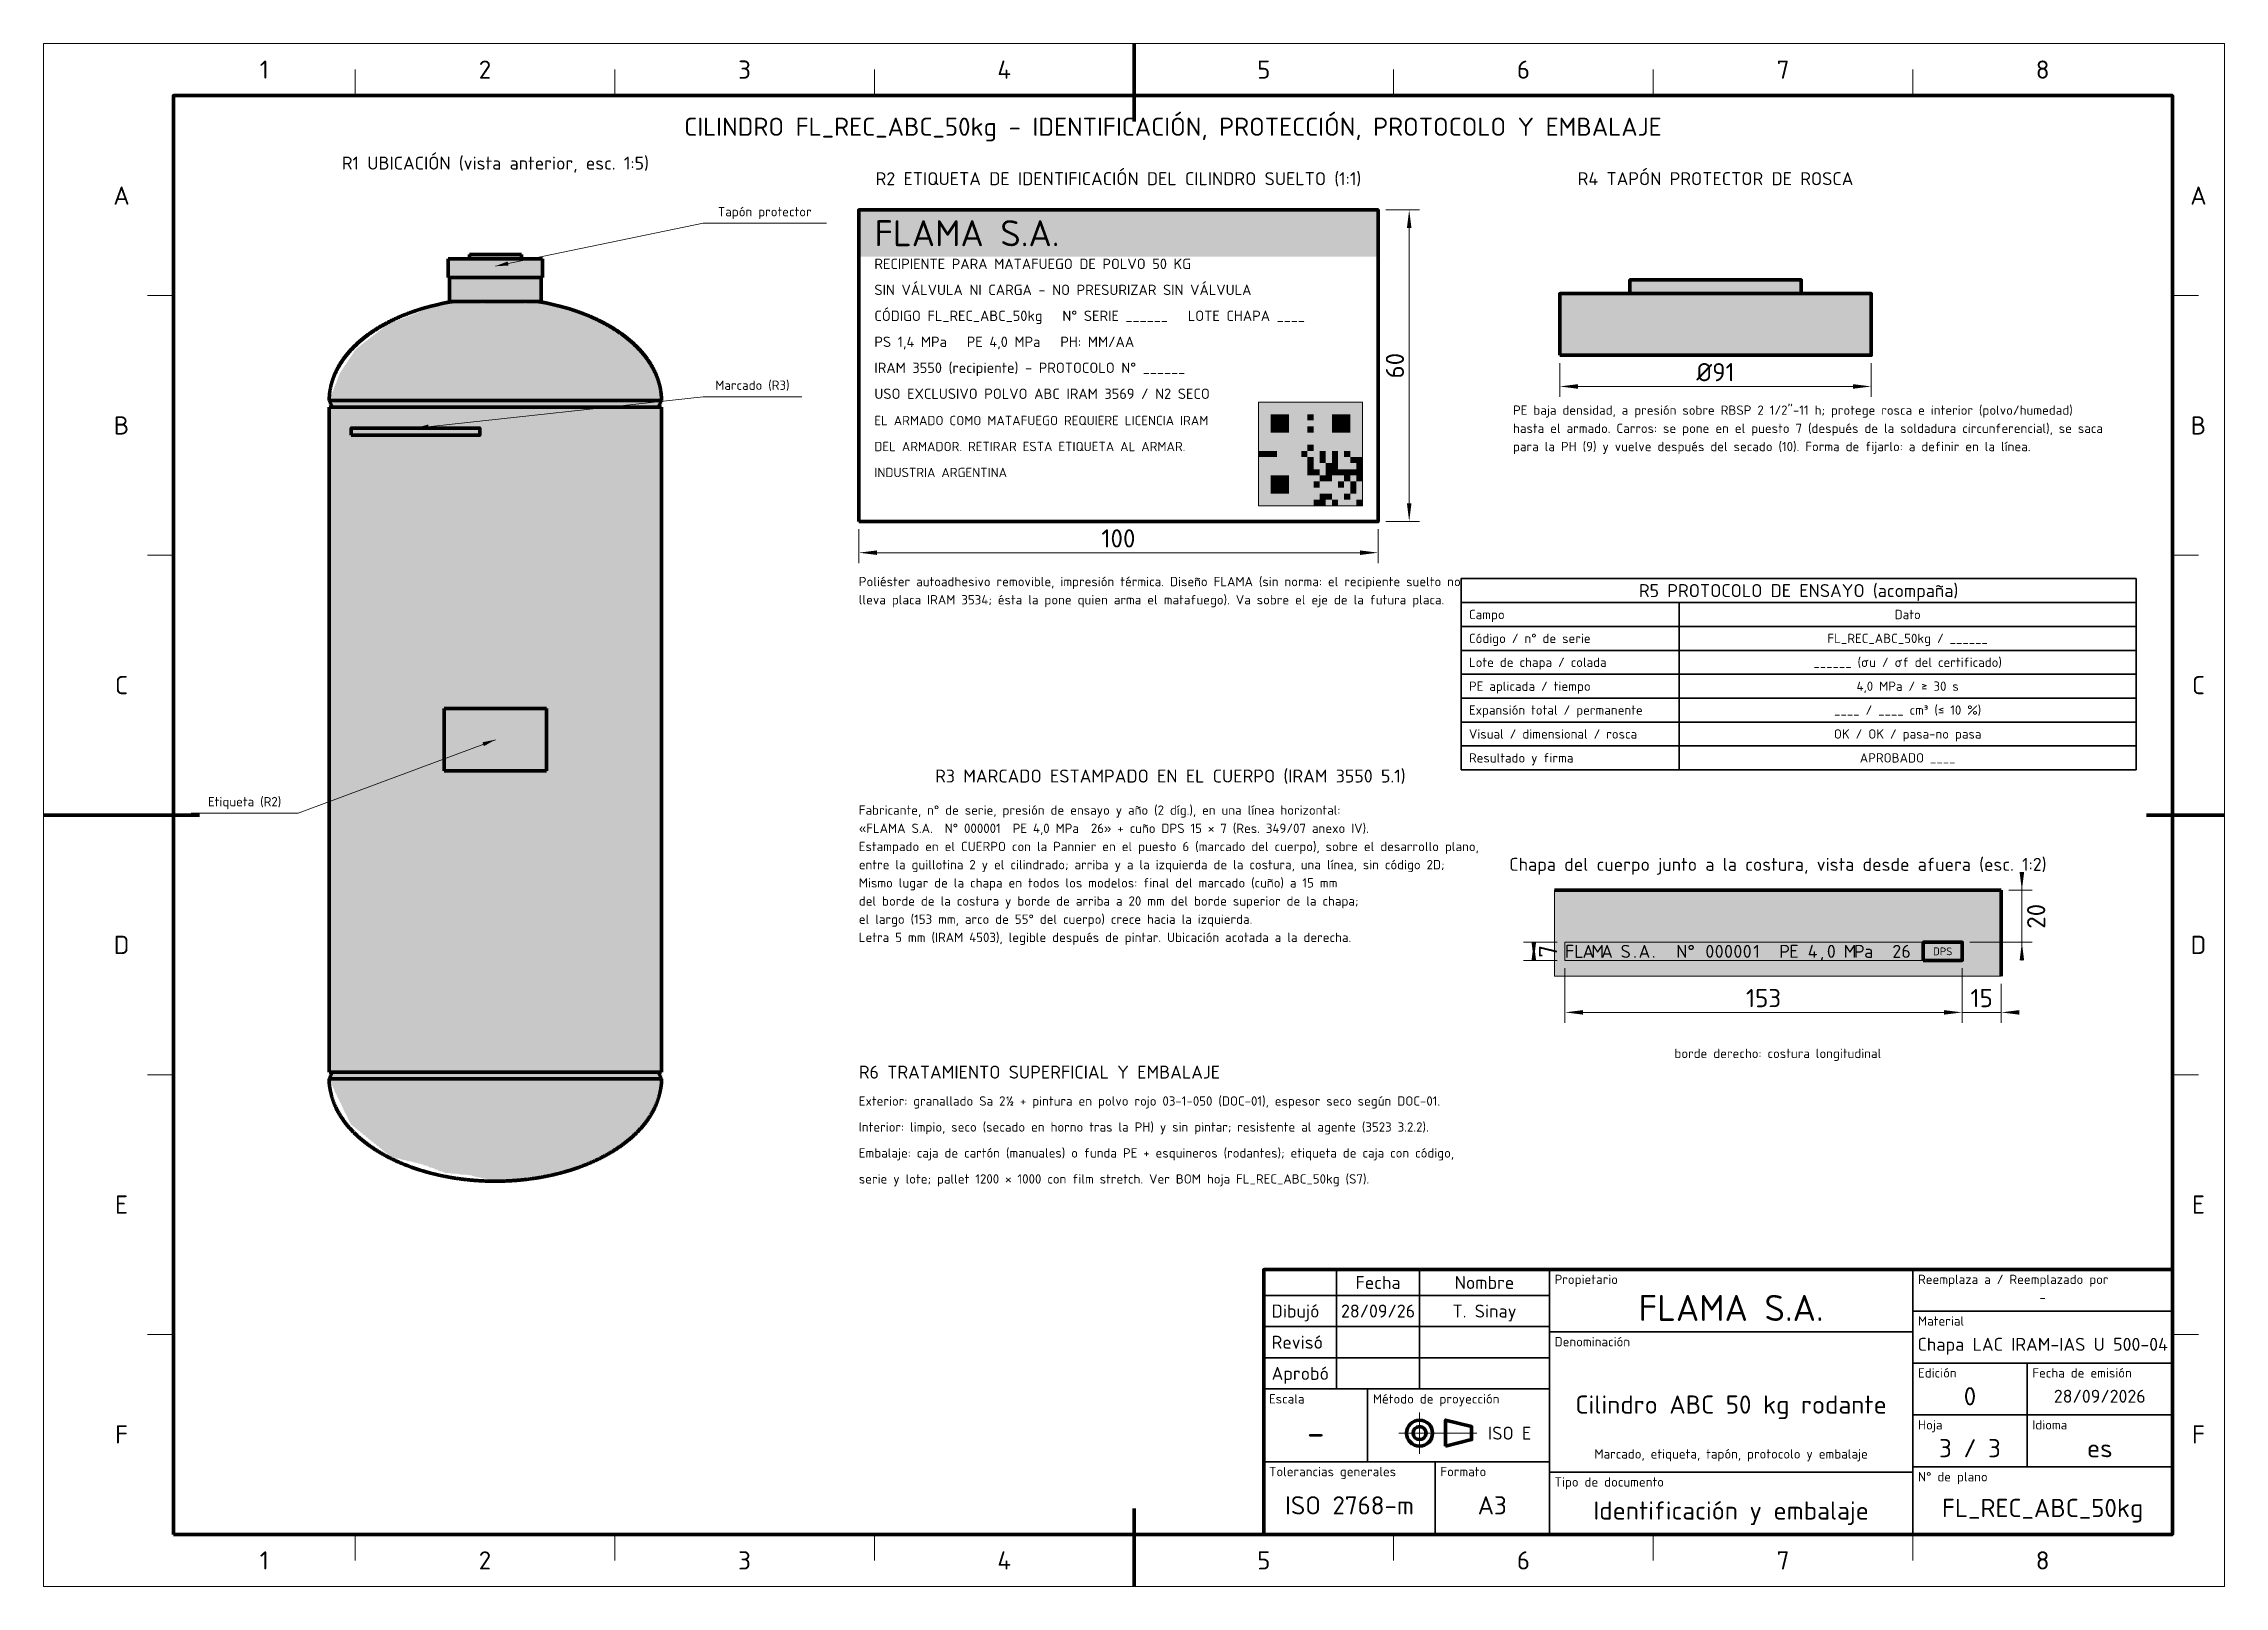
# Model space of a CAD drawing. Header units: millimetres. Extents: x 0 to 1554, y 0 to 420.
# Drawn here: x 1134 to 1554, y 0 to 297 of the extents above; entities that cross this region are included whole.
import ezdxf
from ezdxf.enums import TextEntityAlignment as Align

# ---------------------------------------------------------------- set-up
doc = ezdxf.new("R2010")
doc.units = ezdxf.units.MM
doc.linetypes.add('IRAM-F-TRAZO-PUNTO', pattern=[20, 15, -2, 1, -2])
for name, color, linetype, lineweight in [('01-VISIBLE', 7, 'CONTINUOUS', 70), ('03-EJE', 1, 'IRAM-F-TRAZO-PUNTO', 18), ('04-COTA', 3, 'CONTINUOUS', 18), ('06-TEXTO', 7, 'CONTINUOUS', 25), ('07-RECUADRO', 7, 'CONTINUOUS', 70), ('08-FINA', 5, 'CONTINUOUS', 18), ('10-ROTULO', 7, 'CONTINUOUS', 35), ('11-TEXTO-ROTULO', 7, 'CONTINUOUS', 25), ('13-GRAFICA', 30, 'CONTINUOUS', 18)]:
    doc.layers.add(name, color=color, linetype=linetype, lineweight=lineweight)
doc.styles.add('ISO3098', font='isocpeur.ttf')
doc.dimstyles.new('FLAMA-IRAM', dxfattribs={"dimtxt": 3.5, "dimasz": 3.5, "dimexe": 2, "dimexo": 1.5, "dimgap": 1, "dimtad": 1, "dimdec": 1, "dimtxsty": 'ISO3098', "dimblk": 'IRAM_FLECHA', "dimblk1": 'IRAM_FLECHA', "dimblk2": 'IRAM_FLECHA', "dimcen": 2.5, "dimclrd": 256, "dimclre": 256, "dimclrt": 256, "dimazin": 3, "dimtfac": 1, "dimtmove": 0, "dimatfit": 3, "dimlwd": 18, "dimlwe": 18})

msp = doc.modelspace()

# ---------------------------------------------------------------- texts
at = {"layer": '06-TEXTO', "style": 'ISO3098'}
for s, height, p in [('1', 3.5, (1176.5, 292)), ('2', 3.5, (1219, 292)), ('3', 3.5, (1269, 292)), ('4', 3.5, (1319, 292)), ('5', 3.5, (1369, 292)), ('6', 3.5, (1419, 292)), ('7', 3.5, (1469, 292)), ('8', 3.5, (1519, 292)), ('CILINDRO FL_REC_ABC_50kg - IDENTIFICACIÓN, PROTECCIÓN, PROTOCOLO Y EMBALAJE', 3.5, (1351.5, 281)), ('R1 UBICACIÓN (vista anterior, esc. 1:5)', 2.5, (1221, 274)), ('R2 ETIQUETA DE IDENTIFICACIÓN DEL CILINDRO SUELTO (1:1)', 2.5, (1341, 271)), ('R4 TAPÓN PROTECTOR DE ROSCA', 2.5, (1456, 271)), ('A', 3.5, (1149, 267.75)), ('A', 3.5, (1549, 267.75)), ('B', 3.5, (1149, 223.5)), ('B', 3.5, (1549, 223.5)), ('R5 PROTOCOLO DE ENSAYO (acompaña)', 2.5, (1472, 191.7)), ('Dato', 1.8, (1493, 187.1)), ('FL_REC_ABC_50kg / ______', 1.8, (1493, 182.5)), ('______ (σu / σf del certificado)', 1.8, (1493, 177.9)), ('C', 3.5, (1149, 173.5)), ('4,0 MPa / ≥ 30 s', 1.8, (1493, 173.3)), ('C', 3.5, (1549, 173.5)), ('____ / ____ cm³ (≤ 10 %)', 1.8, (1493, 168.7)), ('OK / OK / pasa-no pasa', 1.8, (1493, 164.1)), ('APROBADO ____', 1.8, (1493, 159.5)), ('R3 MARCADO ESTAMPADO EN EL CUERPO (IRAM 3550 5.1)', 2.5, (1351, 156)), ('D', 3.5, (1149, 123.5)), ('D', 3.5, (1549, 123.5)), ('E', 3.5, (1149, 73.5)), ('E', 3.5, (1549, 73.5)), ('F', 3.5, (1149, 29.25)), ('F', 3.5, (1549, 29.25)), ('1', 3.5, (1176.5, 5)), ('2', 3.5, (1219, 5)), ('3', 3.5, (1269, 5)), ('4', 3.5, (1319, 5)), ('5', 3.5, (1369, 5)), ('6', 3.5, (1419, 5)), ('7', 3.5, (1469, 5)), ('8', 3.5, (1519, 5))]:
    msp.add_text(s, height=height, dxfattribs=at).set_placement(p, align=Align.MIDDLE_CENTER)
for s, height, p in [('Tapón protector', 1.8, (1272.88, 263.21)), ('Marcado (R3)', 1.8, (1270.504, 229.8)), ('Etiqueta (R2)', 1.8, (1172.704, 149.626)), ('Chapa del cuerpo junto a la costura, vista desde afuera (esc. 1:2)', 2.5, (1468, 137))]:
    msp.add_text(s, height=height, dxfattribs=at).set_placement(p, align=Align.BOTTOM_CENTER)
for s, height, p in [('PE baja densidad, a presión sobre RBSP 2 1/2"-11 h; protege rosca e interior (polvo/humedad)', 1.8, (1417, 225)), ('hasta el armado. Carros: se pone en el puesto 7 (después de la soldadura circunferencial), se saca', 1.8, (1417, 221.5)), ('para la PH (9) y vuelve después del secado (10). Forma de fijarlo: a definir en la línea.', 1.8, (1417, 218)), ('Poliéster autoadhesivo removible, impresión térmica. Diseño FLAMA (sin norma: el recipiente suelto no', 1.8, (1291, 192)), ('lleva placa IRAM 3534; ésta la pone quien arma el matafuego). Va sobre el eje de la futura placa.', 1.8, (1291, 188.5)), ('«FLAMA S.A.  N° 000001  PE 4,0 MPa  26» + cuño DPS 15 × 7 (Res. 349/07 anexo IV).', 1.8, (1291, 144.5)), ('Fabricante, n° de serie, presión de ensayo y año (2 díg.), en una línea horizontal:', 1.8, (1291, 148)), ('Estampado en el CUERPO con la Pannier en el puesto 6 (marcado del cuerpo), sobre el desarrollo plano,', 1.8, (1291, 141)), ('entre la guillotina 2 y el cilindrado; arriba y a la izquierda de la costura, una línea, sin código 2D;', 1.8, (1291, 137.5)), ('Mismo lugar de la chapa en todos los modelos: final del marcado (cuño) a 15 mm', 1.8, (1291, 134)), ('del borde de la costura y borde de arriba a 20 mm del borde superior de la chapa;', 1.8, (1291, 130.5)), ('el largo (153 mm, arco de 55° del cuerpo) crece hacia la izquierda.', 1.8, (1291, 127)), ('Letra 5 mm (IRAM 4503), legible después de pintar. Ubicación acotada a la derecha.', 1.8, (1291, 123.5)), ('R6 TRATAMIENTO SUPERFICIAL Y EMBALAJE', 2.5, (1291, 97)), ('Exterior: granallado Sa 2½ + pintura en polvo rojo 03-1-050 (DOC-01), espesor seco según DOC-01.', 1.8, (1291, 92)), ('Interior: limpio, seco (secado en horno tras la PH) y sin pintar; resistente al agente (3523 3.2.2).', 1.8, (1291, 87)), ('Embalaje: caja de cartón (manuales) o funda PE + esquineros (rodantes); etiqueta de caja con código,', 1.8, (1291, 82)), ('serie y lote; pallet 1200 × 1000 con film stretch. Ver BOM hoja FL_REC_ABC_50kg (S7).', 1.8, (1291, 77))]:
    msp.add_text(s, height=height, dxfattribs=at).set_placement(p, align=Align.BOTTOM_LEFT)
for s, p in [('Campo', (1408.5, 187.1)), ('Código / n° de serie', (1408.5, 182.5)), ('Lote de chapa / colada', (1408.5, 177.9)), ('PE aplicada / tiempo', (1408.5, 173.3)), ('Expansión total / permanente', (1408.5, 168.7)), ('Visual / dimensional / rosca', (1408.5, 164.1)), ('Resultado y firma', (1408.5, 159.5))]:
    msp.add_text(s, height=1.8, dxfattribs=at).set_placement(p, align=Align.MIDDLE_LEFT)
msp.add_text('borde derecho: costura longitudinal', height=1.8, dxfattribs=at).set_placement((1468, 103.5), align=Align.TOP_CENTER)
at = {"layer": '11-TEXTO-ROTULO', "style": 'ISO3098'}
for s, height, p in [('Fecha', 2.5, (1391, 58.5)), ('Nombre', 2.5, (1411.5, 58.5)), ('FLAMA S.A.', 5, (1459, 53.6)), ('-', 1.8, (1519, 55.6)), ('28/09/26', 2.5, (1391, 53)), ('T. Sinay', 2.5, (1411.5, 53)), ('Chapa LAC IRAM-IAS U 500-04', 2.5, (1519, 46.6)), ('0', 3.5, (1505, 36.6)), ('28/09/2026', 2.5, (1530, 36.6)), ('Cilindro ABC 50 kg rodante', 3.5, (1459, 35)), ('-', 5, (1379, 29.6)), ('Marcado, etiqueta, tapón, protocolo y embalaje', 1.8, (1459, 25.5)), ('3 / 3', 3.5, (1505, 26.6)), ('es', 3.5, (1530, 26.6)), ('ISO 2768-m', 3.5, (1385.5, 15.6)), ('A3', 3.5, (1413, 15.6)), ('FL_REC_ABC_50kg', 3.5, (1519, 15.1)), ('Identificación y embalaje', 3.5, (1459, 14.6))]:
    msp.add_text(s, height=height, dxfattribs=at).set_placement(p, align=Align.MIDDLE_CENTER)
for s, p in [('Propietario', (1425, 60)), ('Reemplaza a / Reemplazado por', (1495, 60)), ('Material', (1495, 52)), ('Denominación', (1425, 48)), ('Edición', (1495, 42)), ('Fecha de emisión', (1517, 42)), ('Escala', (1370, 37)), ('Método de proyección', (1390, 37)), ('Hoja', (1495, 32)), ('Idioma', (1517, 32)), ('Tolerancias generales', (1370, 23)), ('Formato', (1403, 23)), ('Tipo de documento', (1425, 21)), ('N° de plano', (1495, 22))]:
    msp.add_text(s, height=1.8, dxfattribs=at).set_placement(p, align=Align.TOP_LEFT)
for s, p in [('Dibujó', (1370.5, 53)), ('Revisó', (1370.5, 47)), ('Aprobó', (1370.5, 41))]:
    msp.add_text(s, height=2.5, dxfattribs=at).set_placement(p, align=Align.MIDDLE_LEFT)
msp.add_text('ISO E', height=2.5, dxfattribs=at).set_placement((1420.5, 29.5), align=Align.MIDDLE_RIGHT)
at = {"layer": '13-GRAFICA', "true_color": 0xffffff, "style": 'ISO3098'}
msp.add_text('FLAMA S.A.', height=5, dxfattribs=at).set_placement((1294, 263), align=Align.TOP_LEFT)
at = {"layer": '13-GRAFICA', "style": 'ISO3098'}
for s, height, p in [('RECIPIENTE PARA MATAFUEGO DE POLVO 50 KG', 2, (1294, 253)), ('CÓDIGO FL_REC_ABC_50kg   N° SERIE ______   LOTE CHAPA ____', 2, (1294, 243)), ('PS 1,4 MPa   PE 4,0 MPa   PH: MM/AA', 2, (1294, 238)), ('IRAM 3550 (recipiente) - PROTOCOLO N° ______', 2, (1294, 233)), ('USO EXCLUSIVO POLVO ABC IRAM 3569 / N2 SECO', 2, (1294, 228)), ('DEL ARMADOR. RETIRAR ESTA ETIQUETA AL ARMAR.', 1.8, (1294, 218)), ('INDUSTRIA ARGENTINA', 1.8, (1294, 213))]:
    msp.add_text(s, height=height, dxfattribs=at).set_placement(p, align=Align.BOTTOM_LEFT)
at = {"layer": '13-GRAFICA', "true_color": 0xc81e2d, "style": 'ISO3098'}
for s, height, p in [('SIN VÁLVULA NI CARGA - NO PRESURIZAR SIN VÁLVULA', 2, (1294, 248)), ('EL ARMADO COMO MATAFUEGO REQUIERE LICENCIA IRAM', 1.8, (1294, 223))]:
    msp.add_text(s, height=height, dxfattribs=at).set_placement(p, align=Align.BOTTOM_LEFT)
at = {"layer": '13-GRAFICA', "true_color": 0x5a0a0f, "style": 'ISO3098'}
for s, height, p in [('F', 2.5, (1427.9, 122.25)), ('L', 2.5, (1429.7, 122.25)), ('A', 2.5, (1431.5, 122.25)), ('M', 2.5, (1433.3, 122.25)), ('A', 2.5, (1435.1, 122.25)), ('S', 2.5, (1438.7, 122.25)), ('A', 2.5, (1442.3, 122.25)), ('N', 2.5, (1449.5, 122.25)), ('°', 2.5, (1451.3, 122.25)), ('0', 2.5, (1454.9, 122.25)), ('0', 2.5, (1456.7, 122.25)), ('0', 2.5, (1458.5, 122.25)), ('0', 2.5, (1460.3, 122.25)), ('0', 2.5, (1462.1, 122.25)), ('1', 2.5, (1463.9, 122.25)), ('P', 2.5, (1469.3, 122.25)), ('E', 2.5, (1471.1, 122.25)), ('4', 2.5, (1474.7, 122.25)), ('0', 2.5, (1478.3, 122.25)), ('M', 2.5, (1481.9, 122.25)), ('P', 2.5, (1483.7, 122.25)), ('a', 2.5, (1485.5, 122.25)), ('2', 2.5, (1490.9, 122.25)), ('6', 2.5, (1492.7, 122.25)), ('DPS', 1.5, (1499.75, 122.25)), ('.', 2.5, (1440.5, 122.25)), ('.', 2.5, (1444.1, 122.25)), (',', 2.5, (1476.5, 122.25))]:
    msp.add_text(s, height=height, dxfattribs=at).set_placement(p, align=Align.MIDDLE_CENTER)

# ---------------------------------------------------------------- blocks, each defined once
blk = doc.blocks.new('IRAM_FLECHA')
blk.add_solid([(0, 0), (-1, 0.125), (-1, -0.125)])

# ---------------------------------------------------------------- dimensions: what is measured, and where the dimension line sits
at = {"layer": '04-COTA'}
for base, p1, p2, override in [((1397, 205), (1391, 205), (1391, 265), {"dimlfac": 1}), ((1515, 134), (1511, 134), (1503.5, 124), {"dimlfac": 2}), ((1421, 124), (1427, 124), (1427, 120.5), {"dimlfac": 2})]:
    msp.add_linear_dim(base=base, p1=p1, p2=p2, angle=90, dimstyle='FLAMA-IRAM', override=override, dxfattribs=at).render()
for base, p1, p2, override in [((1426, 231), (1426, 237), (1486, 237), {"dimlfac": 1.516667, "dimpost": '%%c<>'}), ((1291, 199), (1291, 205), (1391, 205), {"dimlfac": 1}), ((1427, 110.5), (1427, 120.5), (1503.5, 120.5), {"dimlfac": 2}), ((1503.5, 110.5), (1503.5, 120.5), (1511, 117.5), {"dimlfac": 2})]:
    msp.add_linear_dim(base=base, p1=p1, p2=p2, dimstyle='FLAMA-IRAM', override=override, dxfattribs=at).render()

# ---------------------------------------------------------------- hatches: boundary and pattern name
at = {"layer": '08-FINA'}
h = msp.add_hatch(color=7, dxfattribs=at)
h.dxf.hatch_style = 1
h.paths.add_polyline_path([(1221, 254.159), (1223.529, 254.272), (1223.368, 255.056)])
h = msp.add_hatch(color=7, dxfattribs=at)
h.dxf.hatch_style = 1
h.paths.add_polyline_path([(1205.623, 223), (1208.152, 222.872), (1208.066, 223.667)])
h = msp.add_hatch(color=7, dxfattribs=at)
h.dxf.hatch_style = 1
h.paths.add_polyline_path([(1221, 163), (1218.518, 162.501), (1218.797, 161.752)])
at = {"layer": '13-GRAFICA', "true_color": 0xc81e2d}
h = msp.add_hatch(color=7, dxfattribs=at)
h.dxf.hatch_style = 1
h.paths.add_polyline_path([(1391, 256), (1391, 265), (1291, 265), (1291, 256)])
at = {"layer": '13-GRAFICA', "true_color": 0xffd200}
h = msp.add_hatch(color=7, dxfattribs=at)
h.dxf.hatch_style = 1
h.paths.add_polyline_path([(1211.908, 252), (1211.908, 255.6), (1216.008, 255.6), (1216.008, 256.4), (1226.008, 256.4), (1226.008, 255.6), (1230.108, 255.6), (1230.108, 252)])
at = {"layer": '13-GRAFICA', "true_color": 0xb21820}
h = msp.add_hatch(color=7, dxfattribs=at)
h.dxf.hatch_style = 1
h.paths.add_polyline_path([(1212.208, 247.9), (1212.208, 252), (1229.808, 252), (1229.808, 247.9)])
h = msp.add_hatch(color=7, dxfattribs=at)
h.dxf.hatch_style = 1
h.paths.add_polyline_path([(1217.508, 247), (1216.108, 247), (1216.108, 247.1), (1212.708, 247.1), (1212.708, 247), (1212.108, 246.9), (1212.108, 247), (1211.808, 247), (1211.808, 247.1), (1211.708, 247.1), (1211.708, 247.6), (1211.808, 247.6), (1212.008, 247.9), (1230.008, 247.9), (1230.008, 247.8), (1230.308, 247.6), (1230.308, 247.1), (1227.608, 247.1), (1227.608, 247), (1226.408, 247), (1226.408, 246.9), (1224.608, 247), (1224.608, 247.1), (1219.508, 247.1), (1219.508, 247), (1218.108, 247), (1218.108, 246.9), (1217.508, 246.9)])
at = {"layer": '13-GRAFICA', "true_color": 0xffd200}
h = msp.add_hatch(color=7, dxfattribs=at)
h.dxf.hatch_style = 1
h.paths.add_polyline_path([(1486, 237), (1486, 248.868), (1426, 248.868), (1426, 237)])
h = msp.add_hatch(color=7, dxfattribs=at)
h.dxf.hatch_style = 1
h.paths.add_polyline_path([(1472.5, 248.868), (1472.5, 251.505), (1439.5, 251.505), (1439.5, 248.868)])
at = {"layer": '13-GRAFICA', "true_color": 0xb21820}
h = msp.add_hatch(color=7, dxfattribs=at)
h.dxf.hatch_style = 1
h.paths.add_polyline_path([(1189.108, 228.7), (1189.208, 228.7), (1189.208, 228.9), (1189.308, 228.9), (1189.308, 229.2), (1189.408, 229.2), (1189.408, 229.4), (1189.508, 229.4), (1189.608, 230), (1189.708, 230), (1189.708, 230.2), (1189.808, 230.2), (1189.808, 230.5), (1189.908, 230.5), (1189.908, 230.7), (1190.008, 230.7), (1190.008, 231), (1190.108, 231), (1190.108, 231.2), (1190.208, 231.2), (1190.208, 231.5), (1190.308, 231.5), (1190.308, 231.7), (1190.408, 231.7), (1190.508, 232.3), (1190.608, 232.3), (1190.608, 232.5), (1190.708, 232.5), (1190.708, 232.8), (1190.808, 232.8), (1190.808, 233), (1190.908, 233), (1190.908, 233.3), (1191.008, 233.3), (1191.208, 233.9), (1191.408, 234), (1191.408, 234.2), (1191.608, 234.3), (1191.608, 234.5), (1191.808, 234.6), (1191.808, 234.8), (1192.008, 234.9), (1192.008, 235.1), (1192.208, 235.2), (1192.208, 235.4), (1192.408, 235.5), (1192.408, 235.7), (1192.608, 235.8), (1192.608, 236), (1192.808, 236.1), (1192.808, 236.3), (1193.008, 236.4), (1193.008, 236.6), (1193.208, 236.7), (1193.208, 236.9), (1193.408, 237), (1193.408, 237.2), (1193.608, 237.3), (1193.608, 237.5), (1193.808, 237.6), (1193.808, 237.8), (1194.008, 237.9), (1194.008, 238.1), (1194.108, 238.1), (1194.308, 238.4), (1194.508, 238.4), (1194.708, 238.7), (1194.908, 238.7), (1195.208, 239.1), (1195.408, 239.1), (1195.708, 239.5), (1195.908, 239.5), (1196.108, 239.8), (1196.308, 239.8), (1196.608, 240.2), (1196.808, 240.2), (1197.108, 240.6), (1197.308, 240.6), (1197.508, 240.9), (1197.708, 240.9), (1197.708, 241), (1197.808, 241), (1198.008, 241.3), (1198.208, 241.3), (1198.508, 241.7), (1198.708, 241.7), (1198.908, 242), (1199.108, 242), (1199.108, 242.1), (1199.208, 242.1), (1199.408, 242.4), (1199.608, 242.4), (1199.908, 242.8), (1200.108, 242.8), (1200.108, 242.9), (1200.308, 242.9), (1200.308, 243), (1200.508, 243), (1200.508, 243.1), (1200.808, 243.1), (1200.808, 243.2), (1201.008, 243.2), (1201.008, 243.3), (1201.308, 243.3), (1201.308, 243.4), (1201.508, 243.4), (1201.508, 243.5), (1201.808, 243.5), (1201.808, 243.6), (1202.008, 243.6), (1202.008, 243.7), (1202.308, 243.7), (1202.308, 243.8), (1202.508, 243.8), (1202.508, 243.9), (1202.808, 243.9), (1202.808, 244), (1203.008, 244), (1203.008, 244.1), (1203.308, 244.1), (1203.308, 244.2), (1203.508, 244.2), (1203.508, 244.3), (1203.808, 244.3), (1203.808, 244.4), (1204.008, 244.4), (1204.008, 244.5), (1204.308, 244.5), (1204.308, 244.6), (1204.508, 244.6), (1204.508, 244.7), (1204.808, 244.7), (1204.808, 244.8), (1205.008, 244.8), (1205.008, 244.9), (1205.308, 244.9), (1205.308, 245), (1205.508, 245), (1205.508, 245.1), (1205.808, 245.1), (1205.808, 245.2), (1206.008, 245.2), (1206.008, 245.3), (1206.308, 245.3), (1206.308, 245.4), (1206.508, 245.4), (1206.508, 245.5), (1206.808, 245.5), (1206.808, 245.6), (1207.008, 245.6), (1207.008, 245.7), (1207.308, 245.7), (1207.308, 245.8), (1207.508, 245.8), (1207.508, 245.9), (1207.808, 245.9), (1207.808, 246), (1208.308, 246.1), (1208.308, 246.2), (1208.508, 246.2), (1208.508, 246.3), (1208.808, 246.3), (1208.808, 246.4), (1209.008, 246.4), (1209.008, 246.5), (1209.408, 246.5), (1209.408, 246.6), (1209.808, 246.6), (1209.808, 246.7), (1210.208, 246.7), (1210.208, 246.8), (1210.708, 246.8), (1210.708, 246.9), (1211.108, 246.9), (1211.108, 247), (1211.608, 247), (1211.608, 247.1), (1212.108, 247), (1212.108, 246.9), (1212.708, 247), (1212.708, 247.1), (1216.108, 247.1), (1216.108, 247), (1217.508, 247), (1217.508, 246.9), (1219.508, 247), (1219.508, 247.1), (1224.608, 247.1), (1224.608, 247), (1225.808, 247), (1225.808, 246.9), (1227.608, 247), (1227.608, 247.1), (1230.508, 247.1), (1230.508, 247), (1231.008, 247), (1231.008, 246.9), (1231.508, 246.9), (1231.508, 246.8), (1233.008, 246.6), (1233.008, 246.5), (1233.308, 246.5), (1233.308, 246.4), (1233.708, 246.4), (1233.708, 246.3), (1234.008, 246.3), (1234.008, 246.2), (1234.308, 246.2), (1234.308, 246.1), (1234.608, 246.1), (1234.608, 246), (1235.008, 246), (1235.008, 245.9), (1235.308, 245.9), (1235.308, 245.8), (1235.608, 245.8), (1235.608, 245.7), (1236.008, 245.7), (1236.008, 245.6), (1236.308, 245.6), (1236.308, 245.5), (1236.608, 245.5), (1236.608, 245.4), (1236.908, 245.4), (1236.908, 245.3), (1237.308, 245.3), (1237.308, 245.2), (1237.508, 245.2), (1237.508, 245.1), (1237.808, 245.1), (1237.808, 245), (1238.008, 245), (1238.008, 244.9), (1238.208, 244.9), (1238.208, 244.8), (1238.408, 244.8), (1238.408, 244.7), (1238.608, 244.7), (1238.608, 244.6), (1238.808, 244.6), (1238.808, 244.5), (1239.108, 244.5), (1239.108, 244.4), (1239.308, 244.4), (1239.308, 244.3), (1239.508, 244.3), (1239.508, 244.2), (1239.708, 244.2), (1239.708, 244.1), (1239.908, 244.1), (1239.908, 244), (1240.208, 244), (1240.208, 243.9), (1240.408, 243.9), (1240.408, 243.8), (1240.608, 243.8), (1240.608, 243.7), (1240.808, 243.7), (1240.808, 243.6), (1241.008, 243.6), (1241.008, 243.5), (1241.308, 243.5), (1241.308, 243.4), (1241.508, 243.4), (1241.508, 243.3), (1241.708, 243.3), (1241.708, 243.2), (1241.908, 243.2), (1241.908, 243.1), (1242.108, 243.1), (1242.108, 243), (1242.408, 243), (1242.508, 242.8), (1242.708, 242.8), (1242.808, 242.6), (1243.208, 242.5), (1243.308, 242.3), (1243.508, 242.3), (1243.608, 242.1), (1243.808, 242.1), (1243.908, 241.9), (1244.108, 241.9), (1244.208, 241.7), (1244.408, 241.7), (1244.508, 241.5), (1244.708, 241.5), (1244.708, 241.4), (1245.008, 241.3), (1245.108, 241.1), (1245.308, 241.1), (1245.308, 241), (1245.508, 241), (1245.608, 240.8), (1245.808, 240.8), (1246.108, 240.4), (1246.308, 240.4), (1247.108, 239.5), (1247.308, 239.5), (1248.108, 238.6), (1248.308, 238.6), (1248.308, 238.5), (1248.908, 238), (1248.908, 237.8), (1249.308, 237.5), (1249.308, 237.3), (1249.808, 236.9), (1249.808, 236.7), (1249.908, 236.7), (1249.908, 236.6), (1250.208, 236.4), (1250.208, 236.2), (1250.508, 236), (1250.708, 235.4), (1250.908, 235.3), (1250.908, 235.1), (1251.008, 235.1), (1251.008, 234.9), (1251.208, 234.8), (1251.408, 234.2), (1251.608, 234.1), (1251.608, 233.9), (1251.708, 233.9), (1251.708, 233.7), (1251.808, 233.7), (1251.808, 233.5), (1251.908, 233.5), (1251.908, 233.2), (1252.008, 233.2), (1252.008, 232.9), (1252.108, 232.9), (1252.108, 232.6), (1252.208, 232.6), (1252.208, 232.3), (1252.308, 232.3), (1252.308, 232), (1252.408, 232), (1252.608, 231.1), (1252.708, 231.1), (1252.708, 230.4), (1252.808, 230.4), (1252.808, 229.5), (1252.908, 229.5), (1253.008, 228.2), (1252.908, 228.2), (1252.908, 228.1), (1189.108, 228.1), (1189.108, 228.2), (1189.008, 228.2)])
h = msp.add_hatch(color=7, dxfattribs=at)
h.dxf.hatch_style = 1
h.paths.add_polyline_path([(1189.008, 228.1), (1253.008, 228.1), (1253.108, 227.8), (1253.208, 227.8), (1253.108, 227.3), (1252.808, 227.2), (1252.808, 227.1), (1189.208, 227.1), (1189.208, 227.2), (1189.008, 227.2), (1188.808, 227.5), (1188.808, 227.9), (1188.908, 227.9)])
h = msp.add_hatch(color=7, dxfattribs=at)
h.dxf.hatch_style = 1
h.paths.add_polyline_path([(1189.008, 99), (1189.008, 227), (1211.108, 227), (1211.108, 169), (1211.108, 157), (1211.108, 99)])
h = msp.add_hatch(color=7, dxfattribs=at)
h.dxf.hatch_style = 1
h.paths.add_polyline_path([(1252.408, 227), (1189.608, 227), (1189.608, 227.1), (1252.408, 227.1)])
h = msp.add_hatch(color=7, dxfattribs=at)
h.dxf.hatch_style = 1
h.paths.add_polyline_path([(1230.808, 227), (1230.808, 169), (1221.308, 169), (1221.308, 226.8), (1220.708, 226.8), (1220.708, 169), (1211.108, 169), (1211.108, 227)])
h = msp.add_hatch(color=7, dxfattribs=at)
h.dxf.hatch_style = 1
h.paths.add_polyline_path([(1221.308, 226.8), (1221.308, 169), (1220.708, 169), (1220.708, 226.8)])
h = msp.add_hatch(color=7, dxfattribs=at)
h.dxf.hatch_style = 1
h.paths.add_polyline_path([(1253.008, 99), (1230.808, 99), (1230.808, 157), (1230.808, 169), (1230.808, 227), (1253.008, 227)])
at = {"layer": '13-GRAFICA', "true_color": 0xffffff}
h = msp.add_hatch(color=7, dxfattribs=at)
h.dxf.hatch_style = 1
h.paths.add_polyline_path([(1388, 208), (1388, 228), (1368, 228), (1368, 208)])
at = {"layer": '13-GRAFICA', "true_color": 0x191919}
h = msp.add_hatch(color=7, dxfattribs=at)
h.dxf.hatch_style = 1
h.paths.add_polyline_path([(1368, 228), (1369.176, 228), (1369.176, 226.824), (1369.176, 220.941), (1369.176, 219.765), (1368, 219.765)])
h = msp.add_hatch(color=7, dxfattribs=at)
h.dxf.hatch_style = 1
h.paths.add_polyline_path([(1375.059, 228), (1375.059, 226.824), (1369.176, 226.824), (1369.176, 228)])
h = msp.add_hatch(color=7, dxfattribs=at)
h.dxf.hatch_style = 1
h.paths.add_polyline_path([(1376.235, 228), (1376.235, 219.765), (1375.059, 219.765), (1375.059, 220.941), (1375.059, 226.824), (1375.059, 228)])
h = msp.add_hatch(color=7, dxfattribs=at)
h.dxf.hatch_style = 1
h.paths.add_polyline_path([(1379.765, 228), (1380.941, 228), (1380.941, 226.824), (1380.941, 220.941), (1380.941, 219.765), (1379.765, 219.765)])
h = msp.add_hatch(color=7, dxfattribs=at)
h.dxf.hatch_style = 1
h.paths.add_polyline_path([(1386.824, 228), (1386.824, 226.824), (1380.941, 226.824), (1380.941, 228)])
h = msp.add_hatch(color=7, dxfattribs=at)
h.dxf.hatch_style = 1
h.paths.add_polyline_path([(1388, 228), (1388, 219.765), (1386.824, 219.765), (1386.824, 220.941), (1386.824, 226.824), (1386.824, 228)])
h = msp.add_hatch(color=7, dxfattribs=at)
h.dxf.hatch_style = 1
h.paths.add_polyline_path([(1373.882, 222.118), (1370.353, 222.118), (1370.353, 225.647), (1373.882, 225.647)])
h = msp.add_hatch(color=7, dxfattribs=at)
h.dxf.hatch_style = 1
h.paths.add_polyline_path([(1378.588, 224.471), (1378.588, 225.647), (1377.412, 225.647), (1377.412, 224.471)])
h = msp.add_hatch(color=7, dxfattribs=at)
h.dxf.hatch_style = 1
h.paths.add_polyline_path([(1378.588, 222.118), (1378.588, 223.294), (1377.412, 223.294), (1377.412, 222.118)])
h = msp.add_hatch(color=7, dxfattribs=at)
h.dxf.hatch_style = 1
h.paths.add_polyline_path([(1385.647, 222.118), (1382.118, 222.118), (1382.118, 225.647), (1385.647, 225.647)])
h = msp.add_hatch(color=7, dxfattribs=at)
h.dxf.hatch_style = 1
h.paths.add_polyline_path([(1369.176, 217.412), (1369.176, 218.588), (1368, 218.588), (1368, 217.412)])
h = msp.add_hatch(color=7, dxfattribs=at)
h.dxf.hatch_style = 1
h.paths.add_polyline_path([(1369.176, 219.765), (1369.176, 220.941), (1375.059, 220.941), (1375.059, 219.765)])
h = msp.add_hatch(color=7, dxfattribs=at)
h.dxf.hatch_style = 1
h.paths.add_polyline_path([(1370.353, 217.412), (1370.353, 218.588), (1369.176, 218.588), (1369.176, 217.412)])
h = msp.add_hatch(color=7, dxfattribs=at)
h.dxf.hatch_style = 1
h.paths.add_polyline_path([(1371.529, 217.412), (1371.529, 218.588), (1370.353, 218.588), (1370.353, 217.412)])
h = msp.add_hatch(color=7, dxfattribs=at)
h.dxf.hatch_style = 1
h.paths.add_polyline_path([(1377.412, 217.412), (1377.412, 218.588), (1376.235, 218.588), (1376.235, 217.412)])
h = msp.add_hatch(color=7, dxfattribs=at)
h.dxf.hatch_style = 1
h.paths.add_polyline_path([(1378.588, 218.588), (1378.588, 219.765), (1377.412, 219.765), (1377.412, 218.588)])
h = msp.add_hatch(color=7, dxfattribs=at)
h.dxf.hatch_style = 1
h.paths.add_polyline_path([(1380.941, 217.412), (1380.941, 218.588), (1379.765, 218.588), (1379.765, 217.412)])
h = msp.add_hatch(color=7, dxfattribs=at)
h.dxf.hatch_style = 1
h.paths.add_polyline_path([(1380.941, 219.765), (1380.941, 220.941), (1386.824, 220.941), (1386.824, 219.765)])
h = msp.add_hatch(color=7, dxfattribs=at)
h.dxf.hatch_style = 1
h.paths.add_polyline_path([(1383.294, 217.412), (1383.294, 218.588), (1382.118, 218.588), (1382.118, 217.412)])
h = msp.add_hatch(color=7, dxfattribs=at)
h.dxf.hatch_style = 1
h.paths.add_polyline_path([(1385.647, 217.412), (1385.647, 218.588), (1384.471, 218.588), (1384.471, 217.412)])
h = msp.add_hatch(color=7, dxfattribs=at)
h.dxf.hatch_style = 1
h.paths.add_polyline_path([(1368, 216.235), (1369.176, 216.235), (1369.176, 215.059), (1369.176, 209.176), (1369.176, 208), (1368, 208)])
h = msp.add_hatch(color=7, dxfattribs=at)
h.dxf.hatch_style = 1
h.paths.add_polyline_path([(1375.059, 216.235), (1375.059, 215.059), (1369.176, 215.059), (1369.176, 216.235)])
h = msp.add_hatch(color=7, dxfattribs=at)
h.dxf.hatch_style = 1
h.paths.add_polyline_path([(1376.235, 216.235), (1376.235, 208), (1375.059, 208), (1375.059, 209.176), (1375.059, 215.059), (1375.059, 216.235)])
h = msp.add_hatch(color=7, dxfattribs=at)
h.dxf.hatch_style = 1
h.paths.add_polyline_path([(1378.588, 216.235), (1378.588, 217.412), (1377.412, 217.412), (1377.412, 216.235)])
h = msp.add_hatch(color=7, dxfattribs=at)
h.dxf.hatch_style = 1
h.paths.add_polyline_path([(1378.588, 215.059), (1378.588, 216.235), (1377.412, 216.235), (1377.412, 215.059)])
h = msp.add_hatch(color=7, dxfattribs=at)
h.dxf.hatch_style = 1
h.paths.add_polyline_path([(1378.588, 213.882), (1378.588, 215.059), (1377.412, 215.059), (1377.412, 213.882)])
h = msp.add_hatch(color=7, dxfattribs=at)
h.dxf.hatch_style = 1
h.paths.add_polyline_path([(1379.765, 213.882), (1379.765, 215.059), (1378.588, 215.059), (1378.588, 213.882)])
h = msp.add_hatch(color=7, dxfattribs=at)
h.dxf.hatch_style = 1
h.paths.add_polyline_path([(1380.941, 216.235), (1380.941, 217.412), (1379.765, 217.412), (1379.765, 216.235)])
h = msp.add_hatch(color=7, dxfattribs=at)
h.dxf.hatch_style = 1
h.paths.add_polyline_path([(1382.118, 215.059), (1382.118, 216.235), (1380.941, 216.235), (1380.941, 215.059)])
h = msp.add_hatch(color=7, dxfattribs=at)
h.dxf.hatch_style = 1
h.paths.add_polyline_path([(1382.118, 213.882), (1382.118, 215.059), (1380.941, 215.059), (1380.941, 213.882)])
h = msp.add_hatch(color=7, dxfattribs=at)
h.dxf.hatch_style = 1
h.paths.add_polyline_path([(1383.294, 216.235), (1383.294, 217.412), (1382.118, 217.412), (1382.118, 216.235)])
h = msp.add_hatch(color=7, dxfattribs=at)
h.dxf.hatch_style = 1
h.paths.add_polyline_path([(1383.294, 215.059), (1383.294, 216.235), (1382.118, 216.235), (1382.118, 215.059)])
h = msp.add_hatch(color=7, dxfattribs=at)
h.dxf.hatch_style = 1
h.paths.add_polyline_path([(1383.294, 213.882), (1383.294, 215.059), (1382.118, 215.059), (1382.118, 213.882)])
h = msp.add_hatch(color=7, dxfattribs=at)
h.dxf.hatch_style = 1
h.paths.add_polyline_path([(1384.471, 213.882), (1384.471, 215.059), (1383.294, 215.059), (1383.294, 213.882)])
h = msp.add_hatch(color=7, dxfattribs=at)
h.dxf.hatch_style = 1
h.paths.add_polyline_path([(1385.647, 213.882), (1385.647, 215.059), (1384.471, 215.059), (1384.471, 213.882)])
h = msp.add_hatch(color=7, dxfattribs=at)
h.dxf.hatch_style = 1
h.paths.add_polyline_path([(1386.824, 216.235), (1386.824, 217.412), (1385.647, 217.412), (1385.647, 216.235)])
h = msp.add_hatch(color=7, dxfattribs=at)
h.dxf.hatch_style = 1
h.paths.add_polyline_path([(1386.824, 213.882), (1386.824, 215.059), (1385.647, 215.059), (1385.647, 213.882)])
h = msp.add_hatch(color=7, dxfattribs=at)
h.dxf.hatch_style = 1
h.paths.add_polyline_path([(1388, 216.235), (1388, 217.412), (1386.824, 217.412), (1386.824, 216.235)])
h = msp.add_hatch(color=7, dxfattribs=at)
h.dxf.hatch_style = 1
h.paths.add_polyline_path([(1388, 215.059), (1388, 216.235), (1386.824, 216.235), (1386.824, 215.059)])
h = msp.add_hatch(color=7, dxfattribs=at)
h.dxf.hatch_style = 1
h.paths.add_polyline_path([(1388, 213.882), (1388, 215.059), (1386.824, 215.059), (1386.824, 213.882)])
h = msp.add_hatch(color=7, dxfattribs=at)
h.dxf.hatch_style = 1
h.paths.add_polyline_path([(1373.882, 210.353), (1370.353, 210.353), (1370.353, 213.882), (1373.882, 213.882)])
h = msp.add_hatch(color=7, dxfattribs=at)
h.dxf.hatch_style = 1
h.paths.add_polyline_path([(1379.765, 211.529), (1379.765, 212.706), (1378.588, 212.706), (1378.588, 211.529)])
h = msp.add_hatch(color=7, dxfattribs=at)
h.dxf.hatch_style = 1
h.paths.add_polyline_path([(1380.941, 212.706), (1380.941, 213.882), (1379.765, 213.882), (1379.765, 212.706)])
h = msp.add_hatch(color=7, dxfattribs=at)
h.dxf.hatch_style = 1
h.paths.add_polyline_path([(1380.941, 209.176), (1380.941, 210.353), (1379.765, 210.353), (1379.765, 209.176)])
h = msp.add_hatch(color=7, dxfattribs=at)
h.dxf.hatch_style = 1
h.paths.add_polyline_path([(1382.118, 212.706), (1382.118, 213.882), (1380.941, 213.882), (1380.941, 212.706)])
h = msp.add_hatch(color=7, dxfattribs=at)
h.dxf.hatch_style = 1
h.paths.add_polyline_path([(1382.118, 209.176), (1382.118, 210.353), (1380.941, 210.353), (1380.941, 209.176)])
h = msp.add_hatch(color=7, dxfattribs=at)
h.dxf.hatch_style = 1
h.paths.add_polyline_path([(1384.471, 211.529), (1384.471, 212.706), (1383.294, 212.706), (1383.294, 211.529)])
h = msp.add_hatch(color=7, dxfattribs=at)
h.dxf.hatch_style = 1
h.paths.add_polyline_path([(1385.647, 212.706), (1385.647, 213.882), (1384.471, 213.882), (1384.471, 212.706)])
h = msp.add_hatch(color=7, dxfattribs=at)
h.dxf.hatch_style = 1
h.paths.add_polyline_path([(1385.647, 209.176), (1385.647, 210.353), (1384.471, 210.353), (1384.471, 209.176)])
h = msp.add_hatch(color=7, dxfattribs=at)
h.dxf.hatch_style = 1
h.paths.add_polyline_path([(1386.824, 211.529), (1386.824, 212.706), (1385.647, 212.706), (1385.647, 211.529)])
h = msp.add_hatch(color=7, dxfattribs=at)
h.dxf.hatch_style = 1
h.paths.add_polyline_path([(1386.824, 210.353), (1386.824, 211.529), (1385.647, 211.529), (1385.647, 210.353)])
h = msp.add_hatch(color=7, dxfattribs=at)
h.dxf.hatch_style = 1
h.paths.add_polyline_path([(1388, 212.706), (1388, 213.882), (1386.824, 213.882), (1386.824, 212.706)])
h = msp.add_hatch(color=7, dxfattribs=at)
h.dxf.hatch_style = 1
h.paths.add_polyline_path([(1369.176, 208), (1369.176, 209.176), (1375.059, 209.176), (1375.059, 208)])
h = msp.add_hatch(color=7, dxfattribs=at)
h.dxf.hatch_style = 1
h.paths.add_polyline_path([(1379.765, 208), (1379.765, 209.176), (1378.588, 209.176), (1378.588, 208)])
h = msp.add_hatch(color=7, dxfattribs=at)
h.dxf.hatch_style = 1
h.paths.add_polyline_path([(1380.941, 208), (1380.941, 209.176), (1379.765, 209.176), (1379.765, 208)])
h = msp.add_hatch(color=7, dxfattribs=at)
h.dxf.hatch_style = 1
h.paths.add_polyline_path([(1383.294, 208), (1383.294, 209.176), (1382.118, 209.176), (1382.118, 208)])
h = msp.add_hatch(color=7, dxfattribs=at)
h.dxf.hatch_style = 1
h.paths.add_polyline_path([(1388, 208), (1388, 209.176), (1386.824, 209.176), (1386.824, 208)])
at = {"layer": '13-GRAFICA', "true_color": 0xffffff}
h = msp.add_hatch(color=7, dxfattribs=at)
h.dxf.hatch_style = 1
h.paths.add_polyline_path([(1211.108, 157), (1211.108, 169), (1230.808, 169), (1230.808, 157)])
at = {"layer": '13-GRAFICA', "true_color": 0xc81e2d}
h = msp.add_hatch(color=7, dxfattribs=at)
h.dxf.hatch_style = 1
h.paths.add_polyline_path([(1230.808, 167.2), (1211.108, 167.2), (1211.108, 169), (1230.808, 169)])
at = {"layer": '13-GRAFICA', "true_color": 0xb21820}
h = msp.add_hatch(color=7, dxfattribs=at)
h.dxf.hatch_style = 1
h.paths.add_polyline_path([(1211.108, 99), (1211.108, 157), (1220.708, 157), (1220.708, 99.2), (1221.308, 99.2), (1221.308, 157), (1230.808, 157), (1230.808, 99)])
h = msp.add_hatch(color=7, dxfattribs=at)
h.dxf.hatch_style = 1
h.paths.add_polyline_path([(1221.308, 157), (1221.308, 99.2), (1220.708, 99.2), (1220.708, 157)])
h = msp.add_hatch(color=7, dxfattribs=at)
h.dxf.hatch_style = 1
h.paths.add_polyline_path([(1511, 117.5), (1511, 134), (1425, 134), (1425, 117.5)])
h = msp.add_hatch(color=7, dxfattribs=at)
h.dxf.hatch_style = 1
h.paths.add_polyline_path([(1188.908, 98.6), (1189.008, 98.8), (1189.208, 98.8), (1189.208, 98.9), (1252.808, 98.9), (1252.808, 98.8), (1253.008, 98.8), (1253.108, 98.5), (1253.208, 98.5), (1253.208, 98.2), (1253.108, 98.2), (1253.008, 97.9), (1189.008, 97.9), (1188.808, 98.2), (1188.808, 98.6)])
h = msp.add_hatch(color=7, dxfattribs=at)
h.dxf.hatch_style = 1
h.paths.add_polyline_path([(1219.508, 78.3), (1219.508, 78.4), (1219.108, 78.4), (1219.108, 78.5), (1218.608, 78.5), (1218.608, 78.6), (1218.208, 78.6), (1218.208, 78.7), (1217.808, 78.7), (1217.808, 78.8), (1217.308, 78.8), (1217.308, 78.9), (1216.908, 78.9), (1216.908, 79), (1216.508, 79), (1216.508, 79.1), (1216.008, 79.1), (1216.008, 79.2), (1214.108, 79.3), (1214.108, 79.4), (1212.208, 79.5), (1212.208, 79.6), (1211.208, 79.6), (1211.208, 79.7), (1211.008, 79.7), (1211.008, 79.8), (1210.108, 80), (1210.108, 80.1), (1209.908, 80.1), (1209.908, 80.2), (1209.308, 80.3), (1209.308, 80.4), (1209.108, 80.4), (1209.108, 80.5), (1208.208, 80.7), (1208.208, 80.8), (1208.008, 80.8), (1208.008, 80.9), (1207.108, 81.1), (1207.108, 81.2), (1206.608, 81.3), (1206.608, 81.4), (1206.108, 81.4), (1206.108, 81.5), (1205.708, 81.5), (1205.708, 81.6), (1205.308, 81.6), (1205.308, 81.7), (1204.808, 81.7), (1204.808, 81.8), (1204.408, 81.8), (1204.408, 81.9), (1204.008, 81.9), (1204.008, 82), (1203.508, 82), (1203.508, 82.1), (1203.108, 82.1), (1203.108, 82.2), (1202.708, 82.2), (1202.708, 82.3), (1201.808, 82.4), (1201.808, 82.5), (1201.408, 82.5), (1201.408, 82.6), (1200.808, 82.7), (1200.508, 83.1), (1200.308, 83.1), (1200.008, 83.5), (1199.808, 83.5), (1199.508, 83.9), (1199.308, 83.9), (1199.308, 84), (1199.208, 84), (1199.008, 84.3), (1198.808, 84.3), (1198.408, 84.8), (1198.208, 84.8), (1197.908, 85.2), (1197.708, 85.2), (1197.408, 85.6), (1197.208, 85.6), (1196.908, 86), (1196.708, 86), (1196.408, 86.4), (1196.208, 86.4), (1195.808, 86.9), (1195.608, 86.9), (1195.308, 87.3), (1195.108, 87.3), (1194.808, 87.7), (1194.608, 87.7), (1194.308, 88.1), (1194.108, 88.1), (1193.808, 88.5), (1193.608, 88.5), (1193.608, 88.6), (1193.108, 89), (1193.108, 89.2), (1193.008, 89.2), (1193.008, 89.4), (1192.908, 89.4), (1192.908, 89.6), (1192.808, 89.6), (1192.808, 89.8), (1192.708, 89.8), (1192.708, 90), (1192.608, 90), (1192.608, 90.2), (1192.508, 90.2), (1192.508, 90.4), (1192.408, 90.4), (1192.408, 90.6), (1192.308, 90.6), (1192.308, 90.8), (1192.208, 90.8), (1192.208, 91), (1192.108, 91), (1192.108, 91.2), (1192.008, 91.2), (1192.008, 91.4), (1191.908, 91.4), (1191.908, 91.6), (1191.808, 91.6), (1191.808, 91.8), (1191.708, 91.8), (1191.708, 92), (1191.608, 92), (1191.608, 92.2), (1191.508, 92.2), (1191.508, 92.5), (1191.408, 92.5), (1191.408, 92.7), (1191.308, 92.7), (1191.308, 92.9), (1191.208, 92.9), (1191.208, 93.1), (1191.108, 93.1), (1191.108, 93.3), (1191.008, 93.3), (1191.008, 93.5), (1190.908, 93.5), (1190.908, 93.7), (1190.808, 93.7), (1190.808, 93.9), (1190.708, 93.9), (1190.708, 94.1), (1190.608, 94.1), (1190.608, 94.3), (1190.508, 94.3), (1190.508, 94.5), (1190.408, 94.5), (1190.408, 94.7), (1190.308, 94.7), (1190.308, 94.9), (1190.208, 94.9), (1190.208, 95.1), (1190.108, 95.1), (1190.108, 95.3), (1190.008, 95.3), (1190.008, 95.6), (1189.908, 95.6), (1189.908, 95.8), (1189.808, 95.8), (1189.808, 96), (1189.708, 96), (1189.708, 96.2), (1189.608, 96.2), (1189.608, 96.5), (1189.508, 96.5), (1189.508, 96.7), (1189.408, 96.7), (1189.408, 96.9), (1189.308, 96.9), (1189.308, 97.1), (1189.208, 97.1), (1189.208, 97.4), (1189.108, 97.4), (1189.008, 97.8), (1189.108, 97.8), (1189.108, 97.9), (1252.908, 97.9), (1252.908, 97.8), (1253.008, 97.8), (1252.908, 95.9), (1252.808, 95.9), (1252.708, 94.9), (1252.608, 94.9), (1252.408, 94), (1252.308, 94), (1252.308, 93.8), (1252.208, 93.8), (1252.208, 93.5), (1252.108, 93.5), (1252.108, 93.2), (1252.008, 93.2), (1251.808, 92.3), (1251.708, 92.3), (1251.608, 91.9), (1251.408, 91.8), (1251.408, 91.6), (1251.208, 91.5), (1251.208, 91.3), (1251.108, 91.3), (1251.108, 91.1), (1250.908, 91), (1250.908, 90.8), (1250.708, 90.7), (1250.708, 90.5), (1250.508, 90.4), (1250.408, 90), (1250.208, 89.9), (1250.208, 89.7), (1250.108, 89.7), (1250.008, 89.4), (1249.808, 89.3), (1249.708, 88.9), (1249.608, 88.9), (1247.008, 86.2), (1246.808, 86.2), (1246.708, 86), (1246.508, 86), (1246.408, 85.8), (1246.208, 85.8), (1246.108, 85.6), (1245.908, 85.6), (1245.808, 85.4), (1245.608, 85.4), (1245.508, 85.2), (1245.308, 85.2), (1245.208, 85), (1245.008, 85), (1244.908, 84.8), (1244.708, 84.8), (1244.608, 84.6), (1244.408, 84.6), (1244.208, 84.3), (1244.008, 84.3), (1243.908, 84.1), (1243.708, 84.1), (1243.608, 83.9), (1243.408, 83.9), (1243.308, 83.7), (1243.108, 83.7), (1243.008, 83.5), (1242.808, 83.5), (1242.708, 83.3), (1242.508, 83.3), (1242.408, 83.1), (1242.208, 83.1), (1242.208, 83), (1241.908, 82.9), (1241.808, 82.7), (1241.608, 82.7), (1241.608, 82.6), (1241.408, 82.6), (1241.408, 82.5), (1241.108, 82.5), (1241.108, 82.4), (1240.808, 82.4), (1240.808, 82.3), (1240.608, 82.3), (1240.608, 82.2), (1240.008, 82.1), (1240.008, 82), (1239.808, 82), (1239.808, 81.9), (1239.208, 81.8), (1239.208, 81.7), (1239.008, 81.7), (1239.008, 81.6), (1238.408, 81.5), (1238.408, 81.4), (1238.208, 81.4), (1238.208, 81.3), (1237.608, 81.2), (1237.608, 81.1), (1237.408, 81.1), (1237.408, 81), (1236.808, 80.9), (1236.808, 80.8), (1236.608, 80.8), (1236.608, 80.7), (1236.008, 80.6), (1236.008, 80.5), (1235.808, 80.5), (1235.808, 80.4), (1235.208, 80.3), (1235.208, 80.2), (1235.008, 80.2), (1235.008, 80.1), (1234.408, 80), (1234.408, 79.9), (1234.208, 79.9), (1234.208, 79.8), (1233.608, 79.7), (1233.608, 79.6), (1233.408, 79.6), (1233.408, 79.5), (1232.008, 79.4), (1232.008, 79.3), (1231.208, 79.3), (1231.208, 79.2), (1230.408, 79.2), (1230.408, 79.1), (1229.608, 79.1), (1229.608, 79), (1228.808, 79), (1228.808, 78.9), (1227.108, 78.8), (1227.108, 78.7), (1226.308, 78.7), (1226.308, 78.6), (1225.508, 78.6), (1225.508, 78.5), (1224.708, 78.5), (1224.708, 78.4), (1223.908, 78.4), (1223.908, 78.3), (1223.008, 78.3), (1223.008, 78.2), (1222.208, 78.2), (1222.208, 78.1), (1221.408, 78.1), (1221.408, 78), (1220.808, 78), (1220.808, 78.1), (1220.308, 78.1), (1220.308, 78.2), (1219.908, 78.2), (1219.908, 78.3)])
h = msp.add_hatch(color=7, dxfattribs=at)
h.dxf.hatch_style = 1
h.paths.add_polyline_path([(1189.608, 98.9), (1189.608, 99), (1252.408, 99), (1252.408, 98.9)])

# ---------------------------------------------------------------- linework, layer by layer
at = {"layer": '01-VISIBLE'}
for p, q in [((1215.995, 256.374), (1215.995, 255.574)), ((1226.005, 255.574), (1226.005, 256.374)), ((1211.9, 255.574), (1211.9, 251.974)), ((1230.1, 251.974), (1230.1, 255.574)), ((1212.2, 247.374), (1212.2, 251.974)), ((1229.8, 247.374), (1229.8, 251.974)), ((1229.002, 247.373), (1229.002, 247.374)), ((1189.64, 227), (1189, 228.28)), ((1189, 99), (1189, 227)), ((1252.36, 227), (1253, 228.28)), ((1253, 99), (1253, 227)), ((1211.144, 157), (1211.144, 169)), ((1230.857, 157), (1230.857, 169)), ((1425, 134), (1511, 134)), ((1511, 117.5), (1511, 134)), ((1189.64, 99), (1189, 97.72)), ((1253, 97.72), (1252.36, 99))]:
    msp.add_line(p, q, dxfattribs=at)
for points in [[(1291, 205), (1391, 205), (1391, 265), (1291, 265)], [(1426, 237), (1486, 237), (1486, 248.868), (1426, 248.868)], [(1439.5, 248.868), (1472.5, 248.868), (1472.5, 251.505), (1439.5, 251.505)], [(1193.243, 221.6), (1218.004, 221.6), (1218.004, 223), (1193.243, 223)], [(1496, 120.5), (1503.5, 120.5), (1503.5, 124), (1496, 124)], [(1404, 27), (1409, 28.25), (1409, 30.75), (1404, 32)]]:
    msp.add_lwpolyline(points, close=True, dxfattribs=at)
for points in [[(1215.995, 256.374), (1216.075, 256.374), (1216.155, 256.374), (1216.235, 256.374), (1216.315, 256.374), (1216.395, 256.374), (1216.476, 256.374), (1216.556, 256.374), (1216.636, 256.374), (1216.716, 256.374), (1216.796, 256.374), (1216.876, 256.374), (1216.956, 256.374), (1217.036, 256.374), (1217.116, 256.374), (1217.196, 256.374), (1217.276, 256.374), (1217.356, 256.374), (1217.437, 256.374), (1217.517, 256.374), (1217.597, 256.374), (1217.677, 256.374), (1217.757, 256.374), (1217.837, 256.374), (1217.917, 256.374), (1217.997, 256.374), (1218.077, 256.374), (1218.157, 256.374), (1218.237, 256.374), (1218.317, 256.374), (1218.397, 256.374), (1218.478, 256.374), (1218.558, 256.374), (1218.638, 256.374), (1218.718, 256.374), (1218.798, 256.374), (1218.878, 256.374), (1218.958, 256.374), (1219.038, 256.374), (1219.118, 256.374), (1219.198, 256.374), (1219.278, 256.374), (1219.358, 256.374), (1219.439, 256.374), (1219.519, 256.374), (1219.599, 256.374), (1219.679, 256.374), (1219.759, 256.374), (1219.839, 256.374), (1219.919, 256.374), (1219.999, 256.374), (1220.079, 256.374), (1220.159, 256.374), (1220.239, 256.374), (1220.319, 256.374), (1220.399, 256.374), (1220.48, 256.374), (1220.56, 256.374), (1220.64, 256.374), (1220.72, 256.374), (1220.8, 256.374), (1220.88, 256.374), (1220.96, 256.374), (1221.04, 256.374), (1221.12, 256.374), (1221.2, 256.374), (1221.28, 256.374), (1221.36, 256.374), (1221.441, 256.374), (1221.521, 256.374), (1221.601, 256.374), (1221.681, 256.374), (1221.761, 256.374), (1221.841, 256.374), (1221.921, 256.374), (1222.001, 256.374), (1222.081, 256.374), (1222.161, 256.374), (1222.241, 256.374), (1222.321, 256.374), (1222.401, 256.374), (1222.482, 256.374), (1222.562, 256.374), (1222.642, 256.374), (1222.722, 256.374), (1222.802, 256.374), (1222.882, 256.374), (1222.962, 256.374), (1223.042, 256.374), (1223.122, 256.374), (1223.202, 256.374), (1223.282, 256.374), (1223.362, 256.374), (1223.443, 256.374), (1223.523, 256.374), (1223.603, 256.374), (1223.683, 256.374), (1223.763, 256.374), (1223.843, 256.374), (1223.923, 256.374), (1224.003, 256.374), (1224.083, 256.374), (1224.163, 256.374), (1224.243, 256.374), (1224.323, 256.374), (1224.403, 256.374), (1224.484, 256.374), (1224.564, 256.374), (1224.644, 256.374), (1224.724, 256.374), (1224.804, 256.374), (1224.884, 256.374), (1224.964, 256.374), (1225.044, 256.374), (1225.124, 256.374), (1225.204, 256.374), (1225.284, 256.374), (1225.364, 256.374), (1225.445, 256.374), (1225.525, 256.374), (1225.605, 256.374), (1225.685, 256.374), (1225.765, 256.374), (1225.845, 256.374), (1225.925, 256.374), (1226.005, 256.374)], [(1211.9, 255.574), (1211.98, 255.574), (1212.06, 255.574), (1212.141, 255.574), (1212.221, 255.574), (1212.301, 255.574), (1212.381, 255.574), (1212.461, 255.574), (1212.541, 255.574), (1212.622, 255.574), (1212.702, 255.574), (1212.782, 255.574), (1212.862, 255.574), (1212.942, 255.574), (1213.023, 255.574), (1213.103, 255.574), (1213.183, 255.574), (1213.263, 255.574), (1213.343, 255.574), (1213.423, 255.574), (1213.504, 255.574), (1213.584, 255.574), (1213.664, 255.574), (1213.744, 255.574), (1213.824, 255.574), (1213.904, 255.574), (1213.985, 255.574), (1214.065, 255.574), (1214.145, 255.574), (1214.225, 255.574), (1214.305, 255.574), (1214.386, 255.574), (1214.466, 255.574), (1214.546, 255.574), (1214.626, 255.574), (1214.706, 255.574), (1214.786, 255.574), (1214.867, 255.574), (1214.947, 255.574), (1215.027, 255.574), (1215.107, 255.574), (1215.187, 255.574), (1215.267, 255.574), (1215.348, 255.574), (1215.428, 255.574), (1215.508, 255.574), (1215.588, 255.574), (1215.668, 255.574), (1215.749, 255.574), (1215.829, 255.574), (1215.909, 255.574), (1215.989, 255.574), (1216.069, 255.574), (1216.149, 255.574), (1216.23, 255.574), (1216.31, 255.574), (1216.39, 255.574), (1216.47, 255.574), (1216.55, 255.574), (1216.63, 255.574), (1216.711, 255.574), (1216.791, 255.574), (1216.871, 255.574), (1216.951, 255.574), (1217.031, 255.574), (1217.112, 255.574), (1217.192, 255.574), (1217.272, 255.574), (1217.352, 255.574), (1217.432, 255.574), (1217.512, 255.574), (1217.593, 255.574), (1217.673, 255.574), (1217.753, 255.574), (1217.833, 255.574), (1217.913, 255.574), (1217.993, 255.574), (1218.074, 255.574), (1218.154, 255.574), (1218.234, 255.574), (1218.314, 255.574), (1218.394, 255.574), (1218.475, 255.574), (1218.555, 255.574), (1218.635, 255.574), (1218.715, 255.574), (1218.795, 255.574), (1218.875, 255.574), (1218.956, 255.574), (1219.036, 255.574), (1219.116, 255.574), (1219.196, 255.574), (1219.276, 255.574), (1219.356, 255.574), (1219.437, 255.574), (1219.517, 255.574), (1219.597, 255.574), (1219.677, 255.574), (1219.757, 255.574), (1219.838, 255.574), (1219.918, 255.574), (1219.998, 255.574), (1220.078, 255.574), (1220.158, 255.574), (1220.238, 255.574), (1220.319, 255.574), (1220.399, 255.574), (1220.479, 255.574), (1220.559, 255.574), (1220.639, 255.574), (1220.719, 255.574), (1220.8, 255.574), (1220.88, 255.574), (1220.96, 255.574), (1221.04, 255.574), (1221.12, 255.574), (1221.201, 255.574), (1221.281, 255.574), (1221.361, 255.574), (1221.441, 255.574), (1221.521, 255.574), (1221.601, 255.574), (1221.682, 255.574), (1221.762, 255.574), (1221.842, 255.574), (1221.922, 255.574), (1222.002, 255.574), (1222.082, 255.574), (1222.163, 255.574), (1222.243, 255.574), (1222.323, 255.574), (1222.403, 255.574), (1222.483, 255.574), (1222.564, 255.574), (1222.644, 255.574), (1222.724, 255.574), (1222.804, 255.574), (1222.884, 255.574), (1222.964, 255.574), (1223.045, 255.574), (1223.125, 255.574), (1223.205, 255.574), (1223.285, 255.574), (1223.365, 255.574), (1223.445, 255.574), (1223.526, 255.574), (1223.606, 255.574), (1223.686, 255.574), (1223.766, 255.574), (1223.846, 255.574), (1223.927, 255.574), (1224.007, 255.574), (1224.087, 255.574), (1224.167, 255.574), (1224.247, 255.574), (1224.327, 255.574), (1224.408, 255.574), (1224.488, 255.574), (1224.568, 255.574), (1224.648, 255.574), (1224.728, 255.574), (1224.808, 255.574), (1224.889, 255.574), (1224.969, 255.574), (1225.049, 255.574), (1225.129, 255.574), (1225.209, 255.574), (1225.289, 255.574), (1225.37, 255.574), (1225.45, 255.574), (1225.53, 255.574), (1225.61, 255.574), (1225.69, 255.574), (1225.771, 255.574), (1225.851, 255.574), (1225.931, 255.574), (1226.011, 255.574), (1226.091, 255.574), (1226.171, 255.574), (1226.252, 255.574), (1226.332, 255.574), (1226.412, 255.574), (1226.492, 255.574), (1226.572, 255.574), (1226.652, 255.574), (1226.733, 255.574), (1226.813, 255.574), (1226.893, 255.574), (1226.973, 255.574), (1227.053, 255.574), (1227.134, 255.574), (1227.214, 255.574), (1227.294, 255.574), (1227.374, 255.574), (1227.454, 255.574), (1227.534, 255.574), (1227.615, 255.574), (1227.695, 255.574), (1227.775, 255.574), (1227.855, 255.574), (1227.935, 255.574), (1228.015, 255.574), (1228.096, 255.574), (1228.176, 255.574), (1228.256, 255.574), (1228.336, 255.574), (1228.416, 255.574), (1228.497, 255.574), (1228.577, 255.574), (1228.657, 255.574), (1228.737, 255.574), (1228.817, 255.574), (1228.897, 255.574), (1228.978, 255.574), (1229.058, 255.574), (1229.138, 255.574), (1229.218, 255.574), (1229.298, 255.574), (1229.378, 255.574), (1229.459, 255.574), (1229.539, 255.574), (1229.619, 255.574), (1229.699, 255.574), (1229.779, 255.574), (1229.86, 255.574), (1229.94, 255.574), (1230.02, 255.574), (1230.1, 255.574)], [(1211.9, 251.974), (1211.98, 251.974), (1212.06, 251.974), (1212.141, 251.974), (1212.221, 251.974), (1212.301, 251.974), (1212.381, 251.974), (1212.461, 251.974), (1212.541, 251.974), (1212.622, 251.974), (1212.702, 251.974), (1212.782, 251.974), (1212.862, 251.974), (1212.942, 251.974), (1213.023, 251.974), (1213.103, 251.974), (1213.183, 251.974), (1213.263, 251.974), (1213.343, 251.974), (1213.423, 251.974), (1213.504, 251.974), (1213.584, 251.974), (1213.664, 251.974), (1213.744, 251.974), (1213.824, 251.974), (1213.904, 251.974), (1213.985, 251.974), (1214.065, 251.974), (1214.145, 251.974), (1214.225, 251.974), (1214.305, 251.974), (1214.386, 251.974), (1214.466, 251.974), (1214.546, 251.974), (1214.626, 251.974), (1214.706, 251.974), (1214.786, 251.974), (1214.867, 251.974), (1214.947, 251.974), (1215.027, 251.974), (1215.107, 251.974), (1215.187, 251.974), (1215.267, 251.974), (1215.348, 251.974), (1215.428, 251.974), (1215.508, 251.974), (1215.588, 251.974), (1215.668, 251.974), (1215.749, 251.974), (1215.829, 251.974), (1215.909, 251.974), (1215.989, 251.974), (1216.069, 251.974), (1216.149, 251.974), (1216.23, 251.974), (1216.31, 251.974), (1216.39, 251.974), (1216.47, 251.974), (1216.55, 251.974), (1216.63, 251.974), (1216.711, 251.974), (1216.791, 251.974), (1216.871, 251.974), (1216.951, 251.974), (1217.031, 251.974), (1217.112, 251.974), (1217.192, 251.974), (1217.272, 251.974), (1217.352, 251.974), (1217.432, 251.974), (1217.512, 251.974), (1217.593, 251.974), (1217.673, 251.974), (1217.753, 251.974), (1217.833, 251.974), (1217.913, 251.974), (1217.993, 251.974), (1218.074, 251.974), (1218.154, 251.974), (1218.234, 251.974), (1218.314, 251.974), (1218.394, 251.974), (1218.475, 251.974), (1218.555, 251.974), (1218.635, 251.974), (1218.715, 251.974), (1218.795, 251.974), (1218.875, 251.974), (1218.956, 251.974), (1219.036, 251.974), (1219.116, 251.974), (1219.196, 251.974), (1219.276, 251.974), (1219.356, 251.974), (1219.437, 251.974), (1219.517, 251.974), (1219.597, 251.974), (1219.677, 251.974), (1219.757, 251.974), (1219.838, 251.974), (1219.918, 251.974), (1219.998, 251.974), (1220.078, 251.974), (1220.158, 251.974), (1220.238, 251.974), (1220.319, 251.974), (1220.399, 251.974), (1220.479, 251.974), (1220.559, 251.974), (1220.639, 251.974), (1220.719, 251.974), (1220.8, 251.974), (1220.88, 251.974), (1220.96, 251.974), (1221.04, 251.974), (1221.12, 251.974), (1221.201, 251.974), (1221.281, 251.974), (1221.361, 251.974), (1221.441, 251.974), (1221.521, 251.974), (1221.601, 251.974), (1221.682, 251.974), (1221.762, 251.974), (1221.842, 251.974), (1221.922, 251.974), (1222.002, 251.974), (1222.082, 251.974), (1222.163, 251.974), (1222.243, 251.974), (1222.323, 251.974), (1222.403, 251.974), (1222.483, 251.974), (1222.564, 251.974), (1222.644, 251.974), (1222.724, 251.974), (1222.804, 251.974), (1222.884, 251.974), (1222.964, 251.974), (1223.045, 251.974), (1223.125, 251.974), (1223.205, 251.974), (1223.285, 251.974), (1223.365, 251.974), (1223.445, 251.974), (1223.526, 251.974), (1223.606, 251.974), (1223.686, 251.974), (1223.766, 251.974), (1223.846, 251.974), (1223.927, 251.974), (1224.007, 251.974), (1224.087, 251.974), (1224.167, 251.974), (1224.247, 251.974), (1224.327, 251.974), (1224.408, 251.974), (1224.488, 251.974), (1224.568, 251.974), (1224.648, 251.974), (1224.728, 251.974), (1224.808, 251.974), (1224.889, 251.974), (1224.969, 251.974), (1225.049, 251.974), (1225.129, 251.974), (1225.209, 251.974), (1225.289, 251.974), (1225.37, 251.974), (1225.45, 251.974), (1225.53, 251.974), (1225.61, 251.974), (1225.69, 251.974), (1225.771, 251.974), (1225.851, 251.974), (1225.931, 251.974), (1226.011, 251.974), (1226.091, 251.974), (1226.171, 251.974), (1226.252, 251.974), (1226.332, 251.974), (1226.412, 251.974), (1226.492, 251.974), (1226.572, 251.974), (1226.652, 251.974), (1226.733, 251.974), (1226.813, 251.974), (1226.893, 251.974), (1226.973, 251.974), (1227.053, 251.974), (1227.134, 251.974), (1227.214, 251.974), (1227.294, 251.974), (1227.374, 251.974), (1227.454, 251.974), (1227.534, 251.974), (1227.615, 251.974), (1227.695, 251.974), (1227.775, 251.974), (1227.855, 251.974), (1227.935, 251.974), (1228.015, 251.974), (1228.096, 251.974), (1228.176, 251.974), (1228.256, 251.974), (1228.336, 251.974), (1228.416, 251.974), (1228.497, 251.974), (1228.577, 251.974), (1228.657, 251.974), (1228.737, 251.974), (1228.817, 251.974), (1228.897, 251.974), (1228.978, 251.974), (1229.058, 251.974), (1229.138, 251.974), (1229.218, 251.974), (1229.298, 251.974), (1229.378, 251.974), (1229.459, 251.974), (1229.539, 251.974), (1229.619, 251.974), (1229.699, 251.974), (1229.779, 251.974), (1229.86, 251.974), (1229.94, 251.974), (1230.02, 251.974), (1230.1, 251.974)], [(1189, 228.28), (1189, 228.363), (1189.001, 228.446), (1189.002, 228.529), (1189.004, 228.612), (1189.007, 228.694), (1189.01, 228.777), (1189.013, 228.86), (1189.018, 228.943), (1189.022, 229.026), (1189.028, 229.108), (1189.034, 229.191), (1189.04, 229.274), (1189.047, 229.356), (1189.055, 229.439), (1189.063, 229.521), (1189.072, 229.604), (1189.081, 229.686), (1189.091, 229.769), (1189.102, 229.851), (1189.113, 229.933), (1189.124, 230.015), (1189.136, 230.097), (1189.149, 230.179), (1189.162, 230.261), (1189.176, 230.343), (1189.19, 230.424), (1189.205, 230.506), (1189.22, 230.588), (1189.236, 230.669), (1189.252, 230.75), (1189.269, 230.831), (1189.287, 230.912), (1189.305, 230.993), (1189.323, 231.074), (1189.342, 231.155), (1189.362, 231.235), (1189.382, 231.316), (1189.402, 231.396), (1189.424, 231.476), (1189.445, 231.556), (1189.467, 231.636), (1189.49, 231.716), (1189.513, 231.796), (1189.537, 231.875), (1189.561, 231.954), (1189.585, 232.034), (1189.611, 232.113), (1189.636, 232.192), (1189.662, 232.27), (1189.689, 232.349), (1189.716, 232.427), (1189.743, 232.505), (1189.771, 232.583), (1189.8, 232.661), (1189.829, 232.739), (1189.858, 232.816), (1189.888, 232.894), (1189.919, 232.971), (1189.949, 233.048), (1189.981, 233.125), (1190.012, 233.201), (1190.045, 233.278), (1190.077, 233.354), (1190.11, 233.43), (1190.144, 233.506), (1190.178, 233.581), (1190.212, 233.657), (1190.247, 233.732), (1190.282, 233.807), (1190.318, 233.882), (1190.354, 233.957), (1190.391, 234.031), (1190.428, 234.105), (1190.465, 234.179), (1190.503, 234.253), (1190.541, 234.327), (1190.58, 234.4), (1190.619, 234.473), (1190.658, 234.546), (1190.698, 234.619), (1190.738, 234.691), (1190.779, 234.763), (1190.82, 234.836), (1190.861, 234.907), (1190.903, 234.979), (1190.945, 235.05), (1190.988, 235.122), (1191.03, 235.193), (1191.074, 235.263), (1191.117, 235.334), (1191.161, 235.404), (1191.206, 235.474), (1191.25, 235.544), (1191.295, 235.614), (1191.341, 235.683), (1191.387, 235.752), (1191.433, 235.821), (1191.479, 235.89), (1191.526, 235.958), (1191.573, 236.027), (1191.62, 236.095), (1191.668, 236.162), (1191.716, 236.23), (1191.764, 236.297), (1191.813, 236.364), (1191.862, 236.431), (1191.911, 236.498), (1191.961, 236.564), (1192.011, 236.63), (1192.061, 236.696), (1192.112, 236.762), (1192.162, 236.828), (1192.214, 236.893), (1192.265, 236.958), (1192.317, 237.023), (1192.369, 237.087), (1192.421, 237.152), (1192.474, 237.216), (1192.527, 237.28), (1192.58, 237.343), (1192.633, 237.406), (1192.687, 237.47), (1192.741, 237.533), (1192.795, 237.595), (1192.85, 237.658), (1192.905, 237.72), (1192.96, 237.782), (1193.015, 237.844), (1193.071, 237.905), (1193.127, 237.966), (1193.183, 238.027), (1193.239, 238.088), (1193.296, 238.149), (1193.352, 238.209), (1193.41, 238.269), (1193.467, 238.329), (1193.524, 238.389), (1193.582, 238.448), (1193.64, 238.508), (1193.699, 238.567), (1193.757, 238.625), (1193.816, 238.684), (1193.875, 238.742), (1193.934, 238.8), (1193.993, 238.858), (1194.053, 238.916), (1194.113, 238.973), (1194.173, 239.03), (1194.233, 239.087), (1194.294, 239.144), (1194.354, 239.2), (1194.415, 239.256), (1194.476, 239.312), (1194.538, 239.368), (1194.599, 239.424), (1194.661, 239.479), (1194.723, 239.534), (1194.785, 239.589), (1194.847, 239.644), (1194.91, 239.698), (1194.973, 239.753), (1195.036, 239.807), (1195.099, 239.86), (1195.162, 239.914), (1195.225, 239.967), (1195.289, 240.02), (1195.353, 240.073), (1195.417, 240.126), (1195.481, 240.178), (1195.546, 240.231), (1195.61, 240.283), (1195.675, 240.335), (1195.74, 240.386), (1195.805, 240.438), (1195.87, 240.489), (1195.935, 240.54), (1196.001, 240.59), (1196.067, 240.641), (1196.133, 240.691), (1196.199, 240.741), (1196.265, 240.791), (1196.331, 240.841), (1196.398, 240.89), (1196.465, 240.94), (1196.531, 240.989), (1196.598, 241.037), (1196.666, 241.086), (1196.733, 241.134), (1196.8, 241.183), (1196.868, 241.231), (1196.936, 241.278), (1197.004, 241.326), (1197.072, 241.373), (1197.14, 241.421), (1197.208, 241.468), (1197.277, 241.514), (1197.345, 241.561), (1197.414, 241.607), (1197.483, 241.653), (1197.552, 241.699), (1197.621, 241.745), (1197.69, 241.791), (1197.76, 241.836), (1197.829, 241.881), (1197.899, 241.926), (1197.969, 241.971), (1198.039, 242.015), (1198.109, 242.06), (1198.179, 242.104), (1198.249, 242.148), (1198.32, 242.191), (1198.39, 242.235), (1198.461, 242.278), (1198.532, 242.321), (1198.603, 242.364), (1198.674, 242.407), (1198.745, 242.45), (1198.816, 242.492), (1198.887, 242.534), (1198.959, 242.576), (1199.031, 242.618), (1199.102, 242.66), (1199.174, 242.701), (1199.246, 242.742), (1199.318, 242.783), (1199.39, 242.824), (1199.463, 242.865), (1199.535, 242.905), (1199.607, 242.945), (1199.68, 242.986), (1199.753, 243.025), (1199.825, 243.065), (1199.898, 243.105), (1199.971, 243.144), (1200.044, 243.183), (1200.118, 243.222), (1200.191, 243.261), (1200.264, 243.3), (1200.338, 243.338), (1200.411, 243.376), (1200.485, 243.414), (1200.559, 243.452), (1200.633, 243.49), (1200.707, 243.527), (1200.781, 243.565), (1200.855, 243.602), (1200.929, 243.639), (1201.003, 243.675), (1201.078, 243.712), (1201.152, 243.748), (1201.227, 243.785), (1201.301, 243.821), (1201.376, 243.857), (1201.451, 243.892), (1201.526, 243.928), (1201.601, 243.963), (1201.676, 243.999), (1201.751, 244.034), (1201.826, 244.069), (1201.901, 244.103), (1201.977, 244.138), (1202.052, 244.172), (1202.128, 244.206), (1202.203, 244.24), (1202.279, 244.274), (1202.355, 244.308), (1202.431, 244.341), (1202.507, 244.374), (1202.583, 244.408), (1202.659, 244.44), (1202.735, 244.473), (1202.811, 244.506), (1202.888, 244.538), (1202.964, 244.57), (1203.041, 244.602), (1203.117, 244.634), (1203.194, 244.665), (1203.271, 244.697), (1203.347, 244.728), (1203.424, 244.759), (1203.501, 244.79), (1203.578, 244.821), (1203.655, 244.851), (1203.732, 244.882), (1203.81, 244.912), (1203.887, 244.942), (1203.964, 244.972), (1204.042, 245.001), (1204.119, 245.031), (1204.197, 245.06), (1204.274, 245.09), (1204.352, 245.119), (1204.43, 245.148), (1204.507, 245.176), (1204.585, 245.205), (1204.663, 245.234), (1204.741, 245.262), (1204.819, 245.29), (1204.897, 245.318), (1204.975, 245.346), (1205.053, 245.374), (1205.131, 245.402), (1205.209, 245.43), (1205.288, 245.457), (1205.366, 245.484), (1205.444, 245.512), (1205.522, 245.539), (1205.601, 245.566), (1205.679, 245.593), (1205.758, 245.62), (1205.836, 245.646), (1205.915, 245.673), (1205.993, 245.699), (1206.072, 245.726), (1206.151, 245.752), (1206.229, 245.778), (1206.308, 245.804), (1206.387, 245.829), (1206.466, 245.855), (1206.545, 245.88), (1206.624, 245.905), (1206.703, 245.93), (1206.782, 245.954), (1206.861, 245.979), (1206.941, 246.003), (1207.02, 246.026), (1207.1, 246.05), (1207.179, 246.073), (1207.259, 246.096), (1207.339, 246.119), (1207.418, 246.142), (1207.498, 246.164), (1207.578, 246.186), (1207.658, 246.208), (1207.738, 246.23), (1207.818, 246.252), (1207.898, 246.273), (1207.978, 246.294), (1208.059, 246.315), (1208.139, 246.336), (1208.219, 246.356), (1208.3, 246.376), (1208.38, 246.397), (1208.461, 246.417), (1208.541, 246.437), (1208.622, 246.456), (1208.702, 246.476), (1208.783, 246.496), (1208.863, 246.515), (1208.944, 246.534), (1209.025, 246.554), (1209.105, 246.573), (1209.186, 246.592), (1209.267, 246.611), (1209.347, 246.63), (1209.428, 246.649), (1209.509, 246.668), (1209.589, 246.687), (1209.67, 246.706), (1209.751, 246.725), (1209.831, 246.745), (1209.912, 246.764), (1209.993, 246.783), (1210.073, 246.802), (1210.154, 246.822), (1210.235, 246.841), (1210.315, 246.861), (1210.395, 246.882), (1210.475, 246.903), (1210.555, 246.926), (1210.635, 246.949), (1210.714, 246.973), (1210.794, 246.994), (1210.875, 247.013), (1210.956, 247.031), (1211.037, 247.047), (1211.119, 247.062), (1211.2, 247.077), (1211.282, 247.092), (1211.364, 247.106), (1211.445, 247.12), (1211.527, 247.134), (1211.609, 247.148), (1211.691, 247.162), (1211.772, 247.175), (1211.854, 247.189), (1211.936, 247.202), (1212.018, 247.216), (1212.1, 247.229), (1212.181, 247.243), (1212.263, 247.256), (1212.345, 247.269), (1212.427, 247.282), (1212.509, 247.295), (1212.591, 247.308), (1212.673, 247.321), (1212.754, 247.334), (1212.836, 247.347), (1212.918, 247.36), (1213, 247.374)], [(1212.2, 247.374), (1212.28, 247.374), (1212.36, 247.374), (1212.44, 247.374), (1212.52, 247.374), (1212.6, 247.374), (1212.68, 247.374), (1212.76, 247.374), (1212.84, 247.374), (1212.92, 247.374), (1213, 247.374), (1213.08, 247.374), (1213.16, 247.374), (1213.24, 247.374), (1213.32, 247.374), (1213.4, 247.374), (1213.48, 247.374), (1213.56, 247.374), (1213.64, 247.374), (1213.72, 247.374), (1213.8, 247.374), (1213.88, 247.374), (1213.96, 247.374), (1214.04, 247.374), (1214.12, 247.374), (1214.2, 247.374), (1214.28, 247.374), (1214.36, 247.374), (1214.44, 247.374), (1214.52, 247.374), (1214.6, 247.374), (1214.68, 247.374), (1214.76, 247.374), (1214.84, 247.374), (1214.92, 247.374), (1215, 247.374), (1215.08, 247.374), (1215.16, 247.374), (1215.24, 247.374), (1215.32, 247.374), (1215.4, 247.374), (1215.48, 247.374), (1215.56, 247.374), (1215.64, 247.374), (1215.72, 247.374), (1215.8, 247.374), (1215.88, 247.374), (1215.96, 247.374), (1216.04, 247.374), (1216.12, 247.374), (1216.2, 247.374), (1216.28, 247.374), (1216.36, 247.374), (1216.44, 247.374), (1216.52, 247.374), (1216.6, 247.374), (1216.68, 247.374), (1216.76, 247.374), (1216.84, 247.374), (1216.92, 247.374), (1217, 247.374), (1217.08, 247.374), (1217.16, 247.374), (1217.24, 247.374), (1217.32, 247.374), (1217.4, 247.374), (1217.48, 247.374), (1217.56, 247.374), (1217.64, 247.374), (1217.72, 247.374), (1217.8, 247.374), (1217.88, 247.374), (1217.96, 247.374), (1218.04, 247.374), (1218.12, 247.374), (1218.2, 247.374), (1218.28, 247.374), (1218.36, 247.374), (1218.44, 247.374), (1218.52, 247.374), (1218.6, 247.374), (1218.68, 247.374), (1218.76, 247.374), (1218.84, 247.374), (1218.92, 247.374), (1219, 247.374), (1219.08, 247.374), (1219.16, 247.374), (1219.24, 247.374), (1219.32, 247.374), (1219.4, 247.374), (1219.48, 247.374), (1219.56, 247.374), (1219.64, 247.374), (1219.72, 247.374), (1219.8, 247.374), (1219.88, 247.374), (1219.96, 247.374), (1220.04, 247.374), (1220.12, 247.374), (1220.2, 247.374), (1220.28, 247.374), (1220.36, 247.374), (1220.44, 247.374), (1220.52, 247.374), (1220.6, 247.374), (1220.68, 247.374), (1220.76, 247.374), (1220.84, 247.374), (1220.92, 247.374), (1221, 247.374), (1221.08, 247.374), (1221.16, 247.374), (1221.24, 247.374), (1221.32, 247.374), (1221.4, 247.374), (1221.48, 247.374), (1221.56, 247.374), (1221.64, 247.374), (1221.72, 247.374), (1221.8, 247.374), (1221.88, 247.374), (1221.96, 247.374), (1222.04, 247.374), (1222.12, 247.374), (1222.2, 247.374), (1222.28, 247.374), (1222.36, 247.374), (1222.44, 247.374), (1222.52, 247.374), (1222.6, 247.374), (1222.68, 247.374), (1222.76, 247.374), (1222.84, 247.374), (1222.92, 247.374), (1223, 247.374), (1223.08, 247.374), (1223.16, 247.374), (1223.24, 247.374), (1223.32, 247.374), (1223.4, 247.374), (1223.48, 247.374), (1223.56, 247.374), (1223.64, 247.374), (1223.72, 247.374), (1223.8, 247.374), (1223.88, 247.374), (1223.96, 247.374), (1224.04, 247.374), (1224.12, 247.374), (1224.2, 247.374), (1224.28, 247.374), (1224.36, 247.374), (1224.44, 247.374), (1224.52, 247.374), (1224.6, 247.374), (1224.68, 247.374), (1224.76, 247.374), (1224.84, 247.374), (1224.92, 247.374), (1225, 247.374), (1225.08, 247.374), (1225.16, 247.374), (1225.24, 247.374), (1225.32, 247.374), (1225.4, 247.374), (1225.48, 247.374), (1225.56, 247.374), (1225.64, 247.374), (1225.72, 247.374), (1225.8, 247.374), (1225.88, 247.374), (1225.96, 247.374), (1226.04, 247.374), (1226.12, 247.374), (1226.2, 247.374), (1226.28, 247.374), (1226.36, 247.374), (1226.44, 247.374), (1226.52, 247.374), (1226.6, 247.374), (1226.68, 247.374), (1226.76, 247.374), (1226.84, 247.374), (1226.92, 247.374), (1227, 247.374), (1227.08, 247.374), (1227.16, 247.374), (1227.24, 247.374), (1227.32, 247.374), (1227.4, 247.374), (1227.48, 247.374), (1227.56, 247.374), (1227.64, 247.374), (1227.72, 247.374), (1227.8, 247.374), (1227.88, 247.374), (1227.96, 247.374), (1228.04, 247.374), (1228.12, 247.374), (1228.2, 247.374), (1228.28, 247.374), (1228.36, 247.374), (1228.44, 247.374), (1228.52, 247.374), (1228.6, 247.374), (1228.68, 247.374), (1228.76, 247.374), (1228.84, 247.374), (1228.92, 247.374), (1229, 247.374), (1229.08, 247.374), (1229.16, 247.374), (1229.24, 247.374), (1229.32, 247.374), (1229.4, 247.374), (1229.48, 247.374), (1229.56, 247.374), (1229.64, 247.374), (1229.72, 247.374), (1229.8, 247.374)], [(1253, 228.28), (1253, 228.363), (1252.999, 228.446), (1252.998, 228.529), (1252.996, 228.612), (1252.993, 228.694), (1252.99, 228.777), (1252.986, 228.86), (1252.982, 228.943), (1252.977, 229.026), (1252.972, 229.108), (1252.966, 229.191), (1252.96, 229.274), (1252.952, 229.356), (1252.945, 229.439), (1252.937, 229.521), (1252.928, 229.604), (1252.919, 229.686), (1252.909, 229.769), (1252.898, 229.851), (1252.887, 229.933), (1252.876, 230.015), (1252.864, 230.097), (1252.851, 230.179), (1252.838, 230.261), (1252.824, 230.343), (1252.81, 230.424), (1252.795, 230.506), (1252.78, 230.587), (1252.764, 230.669), (1252.748, 230.75), (1252.731, 230.831), (1252.714, 230.912), (1252.696, 230.993), (1252.677, 231.074), (1252.658, 231.155), (1252.639, 231.235), (1252.619, 231.316), (1252.598, 231.396), (1252.577, 231.476), (1252.555, 231.556), (1252.533, 231.636), (1252.511, 231.716), (1252.487, 231.796), (1252.464, 231.875), (1252.44, 231.954), (1252.415, 232.034), (1252.39, 232.113), (1252.364, 232.191), (1252.338, 232.27), (1252.312, 232.349), (1252.285, 232.427), (1252.257, 232.505), (1252.229, 232.583), (1252.2, 232.661), (1252.171, 232.739), (1252.142, 232.816), (1252.112, 232.893), (1252.082, 232.971), (1252.051, 233.048), (1252.019, 233.124), (1251.988, 233.201), (1251.956, 233.277), (1251.923, 233.354), (1251.89, 233.43), (1251.856, 233.505), (1251.822, 233.581), (1251.788, 233.656), (1251.753, 233.732), (1251.718, 233.807), (1251.682, 233.881), (1251.646, 233.956), (1251.609, 234.03), (1251.572, 234.105), (1251.535, 234.179), (1251.497, 234.252), (1251.459, 234.326), (1251.42, 234.399), (1251.381, 234.473), (1251.342, 234.546), (1251.302, 234.618), (1251.262, 234.691), (1251.221, 234.763), (1251.18, 234.835), (1251.139, 234.907), (1251.097, 234.979), (1251.055, 235.05), (1251.013, 235.121), (1250.97, 235.192), (1250.927, 235.263), (1250.883, 235.334), (1250.839, 235.404), (1250.795, 235.474), (1250.75, 235.544), (1250.705, 235.613), (1250.66, 235.683), (1250.614, 235.752), (1250.568, 235.821), (1250.522, 235.89), (1250.475, 235.958), (1250.428, 236.026), (1250.38, 236.094), (1250.333, 236.162), (1250.285, 236.23), (1250.236, 236.297), (1250.188, 236.364), (1250.139, 236.431), (1250.089, 236.498), (1250.04, 236.564), (1249.99, 236.63), (1249.939, 236.696), (1249.889, 236.762), (1249.838, 236.827), (1249.787, 236.893), (1249.735, 236.958), (1249.684, 237.022), (1249.632, 237.087), (1249.579, 237.151), (1249.527, 237.215), (1249.474, 237.279), (1249.421, 237.343), (1249.367, 237.406), (1249.313, 237.469), (1249.259, 237.532), (1249.205, 237.595), (1249.151, 237.657), (1249.096, 237.719), (1249.041, 237.781), (1248.985, 237.843), (1248.93, 237.905), (1248.874, 237.966), (1248.818, 238.027), (1248.762, 238.088), (1248.705, 238.148), (1248.648, 238.209), (1248.591, 238.269), (1248.534, 238.329), (1248.476, 238.388), (1248.418, 238.448), (1248.36, 238.507), (1248.302, 238.566), (1248.244, 238.625), (1248.185, 238.683), (1248.126, 238.742), (1248.067, 238.8), (1248.007, 238.857), (1247.948, 238.915), (1247.888, 238.972), (1247.828, 239.03), (1247.767, 239.087), (1247.707, 239.143), (1247.646, 239.2), (1247.585, 239.256), (1247.524, 239.312), (1247.463, 239.368), (1247.401, 239.423), (1247.34, 239.479), (1247.278, 239.534), (1247.216, 239.589), (1247.153, 239.643), (1247.091, 239.698), (1247.028, 239.752), (1246.965, 239.806), (1246.902, 239.86), (1246.839, 239.913), (1246.775, 239.967), (1246.712, 240.02), (1246.648, 240.073), (1246.584, 240.125), (1246.52, 240.178), (1246.455, 240.23), (1246.391, 240.282), (1246.326, 240.334), (1246.261, 240.386), (1246.196, 240.437), (1246.131, 240.488), (1246.065, 240.539), (1246, 240.59), (1245.934, 240.64), (1245.868, 240.691), (1245.802, 240.741), (1245.736, 240.791), (1245.67, 240.84), (1245.603, 240.89), (1245.536, 240.939), (1245.469, 240.988), (1245.402, 241.037), (1245.335, 241.085), (1245.268, 241.134), (1245.201, 241.182), (1245.133, 241.23), (1245.065, 241.278), (1244.997, 241.325), (1244.929, 241.373), (1244.861, 241.42), (1244.793, 241.467), (1244.724, 241.514), (1244.656, 241.56), (1244.587, 241.607), (1244.518, 241.653), (1244.449, 241.699), (1244.38, 241.745), (1244.311, 241.79), (1244.241, 241.835), (1244.172, 241.881), (1244.102, 241.925), (1244.032, 241.97), (1243.962, 242.015), (1243.892, 242.059), (1243.822, 242.103), (1243.752, 242.147), (1243.681, 242.191), (1243.611, 242.234), (1243.54, 242.278), (1243.469, 242.321), (1243.398, 242.364), (1243.327, 242.407), (1243.256, 242.449), (1243.185, 242.492), (1243.114, 242.534), (1243.042, 242.576), (1242.971, 242.618), (1242.899, 242.659), (1242.827, 242.701), (1242.755, 242.742), (1242.683, 242.783), (1242.611, 242.824), (1242.539, 242.864), (1242.466, 242.905), (1242.394, 242.945), (1242.321, 242.985), (1242.248, 243.025), (1242.176, 243.065), (1242.103, 243.104), (1242.03, 243.143), (1241.957, 243.183), (1241.884, 243.221), (1241.81, 243.26), (1241.737, 243.299), (1241.663, 243.337), (1241.59, 243.375), (1241.516, 243.413), (1241.442, 243.451), (1241.369, 243.489), (1241.295, 243.527), (1241.221, 243.564), (1241.146, 243.601), (1241.072, 243.638), (1240.998, 243.675), (1240.924, 243.711), (1240.849, 243.748), (1240.775, 243.784), (1240.7, 243.82), (1240.625, 243.856), (1240.55, 243.892), (1240.476, 243.927), (1240.401, 243.963), (1240.326, 243.998), (1240.25, 244.033), (1240.175, 244.068), (1240.1, 244.103), (1240.025, 244.137), (1239.949, 244.172), (1239.874, 244.206), (1239.798, 244.24), (1239.722, 244.274), (1239.646, 244.307), (1239.571, 244.341), (1239.495, 244.374), (1239.419, 244.407), (1239.343, 244.44), (1239.266, 244.473), (1239.19, 244.505), (1239.114, 244.537), (1239.037, 244.57), (1238.961, 244.602), (1238.884, 244.633), (1238.808, 244.665), (1238.731, 244.696), (1238.654, 244.728), (1238.577, 244.759), (1238.5, 244.79), (1238.423, 244.82), (1238.346, 244.851), (1238.269, 244.881), (1238.192, 244.911), (1238.115, 244.941), (1238.037, 244.971), (1237.96, 245.001), (1237.882, 245.03), (1237.805, 245.06), (1237.727, 245.089), (1237.65, 245.118), (1237.572, 245.147), (1237.494, 245.176), (1237.416, 245.204), (1237.339, 245.233), (1237.261, 245.261), (1237.183, 245.29), (1237.105, 245.318), (1237.027, 245.346), (1236.949, 245.374), (1236.87, 245.401), (1236.792, 245.429), (1236.714, 245.457), (1236.636, 245.484), (1236.558, 245.511), (1236.479, 245.538), (1236.401, 245.566), (1236.322, 245.592), (1236.244, 245.619), (1236.166, 245.646), (1236.087, 245.673), (1236.008, 245.699), (1235.93, 245.725), (1235.851, 245.752), (1235.772, 245.777), (1235.694, 245.803), (1235.615, 245.829), (1235.536, 245.854), (1235.457, 245.879), (1235.378, 245.904), (1235.299, 245.929), (1235.219, 245.954), (1235.14, 245.978), (1235.061, 246.002), (1234.981, 246.026), (1234.902, 246.049), (1234.822, 246.073), (1234.743, 246.096), (1234.663, 246.119), (1234.583, 246.141), (1234.504, 246.164), (1234.424, 246.186), (1234.344, 246.208), (1234.264, 246.23), (1234.184, 246.251), (1234.104, 246.273), (1234.023, 246.294), (1233.943, 246.315), (1233.863, 246.335), (1233.782, 246.356), (1233.702, 246.376), (1233.622, 246.396), (1233.541, 246.416), (1233.461, 246.436), (1233.38, 246.456), (1233.3, 246.475), (1233.219, 246.495), (1233.139, 246.514), (1233.058, 246.534), (1232.977, 246.553), (1232.897, 246.572), (1232.816, 246.592), (1232.735, 246.611), (1232.655, 246.63), (1232.574, 246.649), (1232.493, 246.668), (1232.413, 246.687), (1232.332, 246.706), (1232.251, 246.725), (1232.171, 246.744), (1232.09, 246.763), (1232.009, 246.782), (1231.929, 246.802), (1231.848, 246.821), (1231.767, 246.841), (1231.687, 246.861), (1231.607, 246.881), (1231.526, 246.902), (1231.447, 246.925), (1231.367, 246.949), (1231.288, 246.972), (1231.208, 246.994), (1231.127, 247.013), (1231.046, 247.03), (1230.965, 247.046), (1230.883, 247.062), (1230.802, 247.077), (1230.72, 247.091), (1230.638, 247.106), (1230.557, 247.12), (1230.475, 247.134), (1230.393, 247.148), (1230.311, 247.161), (1230.23, 247.175), (1230.148, 247.189), (1230.066, 247.202), (1229.984, 247.215), (1229.902, 247.229), (1229.821, 247.242), (1229.739, 247.255), (1229.657, 247.269), (1229.575, 247.282), (1229.493, 247.295), (1229.411, 247.308), (1229.33, 247.321), (1229.248, 247.334), (1229.166, 247.347), (1229.084, 247.36), (1229.002, 247.373)], [(1189, 228.28), (1189.16, 228.28), (1189.32, 228.28), (1189.48, 228.28), (1189.64, 228.28), (1189.8, 228.28), (1189.96, 228.28), (1190.12, 228.28), (1190.28, 228.28), (1190.44, 228.28), (1190.6, 228.28), (1190.76, 228.28), (1190.92, 228.28), (1191.08, 228.28), (1191.24, 228.28), (1191.4, 228.28), (1191.56, 228.28), (1191.72, 228.28), (1191.88, 228.28), (1192.04, 228.28), (1192.2, 228.28), (1192.36, 228.28), (1192.52, 228.28), (1192.68, 228.28), (1192.84, 228.28), (1193, 228.28), (1193.16, 228.28), (1193.32, 228.28), (1193.48, 228.28), (1193.64, 228.28), (1193.8, 228.28), (1193.96, 228.28), (1194.12, 228.28), (1194.28, 228.28), (1194.44, 228.28), (1194.6, 228.28), (1194.76, 228.28), (1194.92, 228.28), (1195.08, 228.28), (1195.24, 228.28), (1195.4, 228.28), (1195.56, 228.28), (1195.72, 228.28), (1195.88, 228.28), (1196.04, 228.28), (1196.2, 228.28), (1196.36, 228.28), (1196.52, 228.28), (1196.68, 228.28), (1196.84, 228.28), (1197, 228.28), (1197.16, 228.28), (1197.32, 228.28), (1197.48, 228.28), (1197.64, 228.28), (1197.8, 228.28), (1197.96, 228.28), (1198.12, 228.28), (1198.28, 228.28), (1198.44, 228.28), (1198.6, 228.28), (1198.76, 228.28), (1198.92, 228.28), (1199.08, 228.28), (1199.24, 228.28), (1199.4, 228.28), (1199.56, 228.28), (1199.72, 228.28), (1199.88, 228.28), (1200.04, 228.28), (1200.2, 228.28), (1200.36, 228.28), (1200.52, 228.28), (1200.68, 228.28), (1200.84, 228.28), (1201, 228.28), (1201.16, 228.28), (1201.32, 228.28), (1201.48, 228.28), (1201.64, 228.28), (1201.8, 228.28), (1201.96, 228.28), (1202.12, 228.28), (1202.28, 228.28), (1202.44, 228.28), (1202.6, 228.28), (1202.76, 228.28), (1202.92, 228.28), (1203.08, 228.28), (1203.24, 228.28), (1203.4, 228.28), (1203.56, 228.28), (1203.72, 228.28), (1203.88, 228.28), (1204.04, 228.28), (1204.2, 228.28), (1204.36, 228.28), (1204.52, 228.28), (1204.68, 228.28), (1204.84, 228.28), (1205, 228.28), (1205.16, 228.28), (1205.32, 228.28), (1205.48, 228.28), (1205.64, 228.28), (1205.8, 228.28), (1205.96, 228.28), (1206.12, 228.28), (1206.28, 228.28), (1206.44, 228.28), (1206.6, 228.28), (1206.76, 228.28), (1206.92, 228.28), (1207.08, 228.28), (1207.24, 228.28), (1207.4, 228.28), (1207.56, 228.28), (1207.72, 228.28), (1207.88, 228.28), (1208.04, 228.28), (1208.2, 228.28), (1208.36, 228.28), (1208.52, 228.28), (1208.68, 228.28), (1208.84, 228.28), (1209, 228.28), (1209.16, 228.28), (1209.32, 228.28), (1209.48, 228.28), (1209.64, 228.28), (1209.8, 228.28), (1209.96, 228.28), (1210.12, 228.28), (1210.28, 228.28), (1210.44, 228.28), (1210.6, 228.28), (1210.76, 228.28), (1210.92, 228.28), (1211.08, 228.28), (1211.24, 228.28), (1211.4, 228.28), (1211.56, 228.28), (1211.72, 228.28), (1211.88, 228.28), (1212.04, 228.28), (1212.2, 228.28), (1212.36, 228.28), (1212.52, 228.28), (1212.68, 228.28), (1212.84, 228.28), (1213, 228.28), (1213.16, 228.28), (1213.32, 228.28), (1213.48, 228.28), (1213.64, 228.28), (1213.8, 228.28), (1213.96, 228.28), (1214.12, 228.28), (1214.28, 228.28), (1214.44, 228.28), (1214.6, 228.28), (1214.76, 228.28), (1214.92, 228.28), (1215.08, 228.28), (1215.24, 228.28), (1215.4, 228.28), (1215.56, 228.28), (1215.72, 228.28), (1215.88, 228.28), (1216.04, 228.28), (1216.2, 228.28), (1216.36, 228.28), (1216.52, 228.28), (1216.68, 228.28), (1216.84, 228.28), (1217, 228.28), (1217.16, 228.28), (1217.32, 228.28), (1217.48, 228.28), (1217.64, 228.28), (1217.8, 228.28), (1217.96, 228.28), (1218.12, 228.28), (1218.28, 228.28), (1218.44, 228.28), (1218.6, 228.28), (1218.76, 228.28), (1218.92, 228.28), (1219.08, 228.28), (1219.24, 228.28), (1219.4, 228.28), (1219.56, 228.28), (1219.72, 228.28), (1219.88, 228.28), (1220.04, 228.28), (1220.2, 228.28), (1220.36, 228.28), (1220.52, 228.28), (1220.68, 228.28), (1220.84, 228.28), (1221, 228.28), (1221.16, 228.28), (1221.32, 228.28), (1221.48, 228.28), (1221.64, 228.28), (1221.8, 228.28), (1221.96, 228.28), (1222.12, 228.28), (1222.28, 228.28), (1222.44, 228.28), (1222.6, 228.28), (1222.76, 228.28), (1222.92, 228.28), (1223.08, 228.28), (1223.24, 228.28), (1223.4, 228.28), (1223.56, 228.28), (1223.72, 228.28), (1223.88, 228.28), (1224.04, 228.28), (1224.2, 228.28), (1224.36, 228.28), (1224.52, 228.28), (1224.68, 228.28), (1224.84, 228.28), (1225, 228.28), (1225.16, 228.28), (1225.32, 228.28), (1225.48, 228.28), (1225.64, 228.28), (1225.8, 228.28), (1225.96, 228.28), (1226.12, 228.28), (1226.28, 228.28), (1226.44, 228.28), (1226.6, 228.28), (1226.76, 228.28), (1226.92, 228.28), (1227.08, 228.28), (1227.24, 228.28), (1227.4, 228.28), (1227.56, 228.28), (1227.72, 228.28), (1227.88, 228.28), (1228.04, 228.28), (1228.2, 228.28), (1228.36, 228.28), (1228.52, 228.28), (1228.68, 228.28), (1228.84, 228.28), (1229, 228.28), (1229.16, 228.28), (1229.32, 228.28), (1229.48, 228.28), (1229.64, 228.28), (1229.8, 228.28), (1229.96, 228.28), (1230.12, 228.28), (1230.28, 228.28), (1230.44, 228.28), (1230.6, 228.28), (1230.76, 228.28), (1230.92, 228.28), (1231.08, 228.28), (1231.24, 228.28), (1231.4, 228.28), (1231.56, 228.28), (1231.72, 228.28), (1231.88, 228.28), (1232.04, 228.28), (1232.2, 228.28), (1232.36, 228.28), (1232.52, 228.28), (1232.68, 228.28), (1232.84, 228.28), (1233, 228.28), (1233.16, 228.28), (1233.32, 228.28), (1233.48, 228.28), (1233.64, 228.28), (1233.8, 228.28), (1233.96, 228.28), (1234.12, 228.28), (1234.28, 228.28), (1234.44, 228.28), (1234.6, 228.28), (1234.76, 228.28), (1234.92, 228.28), (1235.08, 228.28), (1235.24, 228.28), (1235.4, 228.28), (1235.56, 228.28), (1235.72, 228.28), (1235.88, 228.28), (1236.04, 228.28), (1236.2, 228.28), (1236.36, 228.28), (1236.52, 228.28), (1236.68, 228.28), (1236.84, 228.28), (1237, 228.28), (1237.16, 228.28), (1237.32, 228.28), (1237.48, 228.28), (1237.64, 228.28), (1237.8, 228.28), (1237.96, 228.28), (1238.12, 228.28), (1238.28, 228.28), (1238.44, 228.28), (1238.6, 228.28), (1238.76, 228.28), (1238.92, 228.28), (1239.08, 228.28), (1239.24, 228.28), (1239.4, 228.28), (1239.56, 228.28), (1239.72, 228.28), (1239.88, 228.28), (1240.04, 228.28), (1240.2, 228.28), (1240.36, 228.28), (1240.52, 228.28), (1240.68, 228.28), (1240.84, 228.28), (1241, 228.28), (1241.16, 228.28), (1241.32, 228.28), (1241.48, 228.28), (1241.64, 228.28), (1241.8, 228.28), (1241.96, 228.28), (1242.12, 228.28), (1242.28, 228.28), (1242.44, 228.28), (1242.6, 228.28), (1242.76, 228.28), (1242.92, 228.28), (1243.08, 228.28), (1243.24, 228.28), (1243.4, 228.28), (1243.56, 228.28), (1243.72, 228.28), (1243.88, 228.28), (1244.04, 228.28), (1244.2, 228.28), (1244.36, 228.28), (1244.52, 228.28), (1244.68, 228.28), (1244.84, 228.28), (1245, 228.28), (1245.16, 228.28), (1245.32, 228.28), (1245.48, 228.28), (1245.64, 228.28), (1245.8, 228.28), (1245.96, 228.28), (1246.12, 228.28), (1246.28, 228.28), (1246.44, 228.28), (1246.6, 228.28), (1246.76, 228.28), (1246.92, 228.28), (1247.08, 228.28), (1247.24, 228.28), (1247.4, 228.28), (1247.56, 228.28), (1247.72, 228.28), (1247.88, 228.28), (1248.04, 228.28), (1248.2, 228.28), (1248.36, 228.28), (1248.52, 228.28), (1248.68, 228.28), (1248.84, 228.28), (1249, 228.28), (1249.16, 228.28), (1249.32, 228.28), (1249.48, 228.28), (1249.64, 228.28), (1249.8, 228.28), (1249.96, 228.28), (1250.12, 228.28), (1250.28, 228.28), (1250.44, 228.28), (1250.6, 228.28), (1250.76, 228.28), (1250.92, 228.28), (1251.08, 228.28), (1251.24, 228.28), (1251.4, 228.28), (1251.56, 228.28), (1251.72, 228.28), (1251.88, 228.28), (1252.04, 228.28), (1252.2, 228.28), (1252.36, 228.28), (1252.52, 228.28), (1252.68, 228.28), (1252.84, 228.28), (1253, 228.28)], [(1189, 227), (1189.16, 227), (1189.32, 227), (1189.48, 227), (1189.64, 227), (1189.8, 227), (1189.96, 227), (1190.12, 227), (1190.28, 227), (1190.44, 227), (1190.6, 227), (1190.76, 227), (1190.92, 227), (1191.08, 227), (1191.24, 227), (1191.4, 227), (1191.56, 227), (1191.72, 227), (1191.88, 227), (1192.04, 227), (1192.2, 227), (1192.36, 227), (1192.52, 227), (1192.68, 227), (1192.84, 227), (1193, 227), (1193.16, 227), (1193.32, 227), (1193.48, 227), (1193.64, 227), (1193.8, 227), (1193.96, 227), (1194.12, 227), (1194.28, 227), (1194.44, 227), (1194.6, 227), (1194.76, 227), (1194.92, 227), (1195.08, 227), (1195.24, 227), (1195.4, 227), (1195.56, 227), (1195.72, 227), (1195.88, 227), (1196.04, 227), (1196.2, 227), (1196.36, 227), (1196.52, 227), (1196.68, 227), (1196.84, 227), (1197, 227), (1197.16, 227), (1197.32, 227), (1197.48, 227), (1197.64, 227), (1197.8, 227), (1197.96, 227), (1198.12, 227), (1198.28, 227), (1198.44, 227), (1198.6, 227), (1198.76, 227), (1198.92, 227), (1199.08, 227), (1199.24, 227), (1199.4, 227), (1199.56, 227), (1199.72, 227), (1199.88, 227), (1200.04, 227), (1200.2, 227), (1200.36, 227), (1200.52, 227), (1200.68, 227), (1200.84, 227), (1201, 227), (1201.16, 227), (1201.32, 227), (1201.48, 227), (1201.64, 227), (1201.8, 227), (1201.96, 227), (1202.12, 227), (1202.28, 227), (1202.44, 227), (1202.6, 227), (1202.76, 227), (1202.92, 227), (1203.08, 227), (1203.24, 227), (1203.4, 227), (1203.56, 227), (1203.72, 227), (1203.88, 227), (1204.04, 227), (1204.2, 227), (1204.36, 227), (1204.52, 227), (1204.68, 227), (1204.84, 227), (1205, 227), (1205.16, 227), (1205.32, 227), (1205.48, 227), (1205.64, 227), (1205.8, 227), (1205.96, 227), (1206.12, 227), (1206.28, 227), (1206.44, 227), (1206.6, 227), (1206.76, 227), (1206.92, 227), (1207.08, 227), (1207.24, 227), (1207.4, 227), (1207.56, 227), (1207.72, 227), (1207.88, 227), (1208.04, 227), (1208.2, 227), (1208.36, 227), (1208.52, 227), (1208.68, 227), (1208.84, 227), (1209, 227), (1209.16, 227), (1209.32, 227), (1209.48, 227), (1209.64, 227), (1209.8, 227), (1209.96, 227), (1210.12, 227), (1210.28, 227), (1210.44, 227), (1210.6, 227), (1210.76, 227), (1210.92, 227), (1211.08, 227), (1211.24, 227), (1211.4, 227), (1211.56, 227), (1211.72, 227), (1211.88, 227), (1212.04, 227), (1212.2, 227), (1212.36, 227), (1212.52, 227), (1212.68, 227), (1212.84, 227), (1213, 227), (1213.16, 227), (1213.32, 227), (1213.48, 227), (1213.64, 227), (1213.8, 227), (1213.96, 227), (1214.12, 227), (1214.28, 227), (1214.44, 227), (1214.6, 227), (1214.76, 227), (1214.92, 227), (1215.08, 227), (1215.24, 227), (1215.4, 227), (1215.56, 227), (1215.72, 227), (1215.88, 227), (1216.04, 227), (1216.2, 227), (1216.36, 227), (1216.52, 227), (1216.68, 227), (1216.84, 227), (1217, 227), (1217.16, 227), (1217.32, 227), (1217.48, 227), (1217.64, 227), (1217.8, 227), (1217.96, 227), (1218.12, 227), (1218.28, 227), (1218.44, 227), (1218.6, 227), (1218.76, 227), (1218.92, 227), (1219.08, 227), (1219.24, 227), (1219.4, 227), (1219.56, 227), (1219.72, 227), (1219.88, 227), (1220.04, 227), (1220.2, 227), (1220.36, 227), (1220.52, 227), (1220.68, 227), (1220.84, 227), (1221, 227), (1221.16, 227), (1221.32, 227), (1221.48, 227), (1221.64, 227), (1221.8, 227), (1221.96, 227), (1222.12, 227), (1222.28, 227), (1222.44, 227), (1222.6, 227), (1222.76, 227), (1222.92, 227), (1223.08, 227), (1223.24, 227), (1223.4, 227), (1223.56, 227), (1223.72, 227), (1223.88, 227), (1224.04, 227), (1224.2, 227), (1224.36, 227), (1224.52, 227), (1224.68, 227), (1224.84, 227), (1225, 227), (1225.16, 227), (1225.32, 227), (1225.48, 227), (1225.64, 227), (1225.8, 227), (1225.96, 227), (1226.12, 227), (1226.28, 227), (1226.44, 227), (1226.6, 227), (1226.76, 227), (1226.92, 227), (1227.08, 227), (1227.24, 227), (1227.4, 227), (1227.56, 227), (1227.72, 227), (1227.88, 227), (1228.04, 227), (1228.2, 227), (1228.36, 227), (1228.52, 227), (1228.68, 227), (1228.84, 227), (1229, 227), (1229.16, 227), (1229.32, 227), (1229.48, 227), (1229.64, 227), (1229.8, 227), (1229.96, 227), (1230.12, 227), (1230.28, 227), (1230.44, 227), (1230.6, 227), (1230.76, 227), (1230.92, 227), (1231.08, 227), (1231.24, 227), (1231.4, 227), (1231.56, 227), (1231.72, 227), (1231.88, 227), (1232.04, 227), (1232.2, 227), (1232.36, 227), (1232.52, 227), (1232.68, 227), (1232.84, 227), (1233, 227), (1233.16, 227), (1233.32, 227), (1233.48, 227), (1233.64, 227), (1233.8, 227), (1233.96, 227), (1234.12, 227), (1234.28, 227), (1234.44, 227), (1234.6, 227), (1234.76, 227), (1234.92, 227), (1235.08, 227), (1235.24, 227), (1235.4, 227), (1235.56, 227), (1235.72, 227), (1235.88, 227), (1236.04, 227), (1236.2, 227), (1236.36, 227), (1236.52, 227), (1236.68, 227), (1236.84, 227), (1237, 227), (1237.16, 227), (1237.32, 227), (1237.48, 227), (1237.64, 227), (1237.8, 227), (1237.96, 227), (1238.12, 227), (1238.28, 227), (1238.44, 227), (1238.6, 227), (1238.76, 227), (1238.92, 227), (1239.08, 227), (1239.24, 227), (1239.4, 227), (1239.56, 227), (1239.72, 227), (1239.88, 227), (1240.04, 227), (1240.2, 227), (1240.36, 227), (1240.52, 227), (1240.68, 227), (1240.84, 227), (1241, 227), (1241.16, 227), (1241.32, 227), (1241.48, 227), (1241.64, 227), (1241.8, 227), (1241.96, 227), (1242.12, 227), (1242.28, 227), (1242.44, 227), (1242.6, 227), (1242.76, 227), (1242.92, 227), (1243.08, 227), (1243.24, 227), (1243.4, 227), (1243.56, 227), (1243.72, 227), (1243.88, 227), (1244.04, 227), (1244.2, 227), (1244.36, 227), (1244.52, 227), (1244.68, 227), (1244.84, 227), (1245, 227), (1245.16, 227), (1245.32, 227), (1245.48, 227), (1245.64, 227), (1245.8, 227), (1245.96, 227), (1246.12, 227), (1246.28, 227), (1246.44, 227), (1246.6, 227), (1246.76, 227), (1246.92, 227), (1247.08, 227), (1247.24, 227), (1247.4, 227), (1247.56, 227), (1247.72, 227), (1247.88, 227), (1248.04, 227), (1248.2, 227), (1248.36, 227), (1248.52, 227), (1248.68, 227), (1248.84, 227), (1249, 227), (1249.16, 227), (1249.32, 227), (1249.48, 227), (1249.64, 227), (1249.8, 227), (1249.96, 227), (1250.12, 227), (1250.28, 227), (1250.44, 227), (1250.6, 227), (1250.76, 227), (1250.92, 227), (1251.08, 227), (1251.24, 227), (1251.4, 227), (1251.56, 227), (1251.72, 227), (1251.88, 227), (1252.04, 227), (1252.2, 227), (1252.36, 227), (1252.52, 227), (1252.68, 227), (1252.84, 227), (1253, 227)], [(1211.144, 169), (1211.224, 169), (1211.304, 169), (1211.384, 169), (1211.464, 169), (1211.544, 169), (1211.624, 169), (1211.705, 169), (1211.785, 169), (1211.865, 169), (1211.945, 169), (1212.025, 169), (1212.105, 169), (1212.185, 169), (1212.265, 169), (1212.346, 169), (1212.426, 169), (1212.506, 169), (1212.586, 169), (1212.666, 169), (1212.746, 169), (1212.826, 169), (1212.907, 169), (1212.987, 169), (1213.067, 169), (1213.147, 169), (1213.227, 169), (1213.307, 169), (1213.387, 169), (1213.467, 169), (1213.548, 169), (1213.628, 169), (1213.708, 169), (1213.788, 169), (1213.868, 169), (1213.948, 169), (1214.028, 169), (1214.109, 169), (1214.189, 169), (1214.269, 169), (1214.349, 169), (1214.429, 169), (1214.509, 169), (1214.589, 169), (1214.669, 169), (1214.75, 169), (1214.83, 169), (1214.91, 169), (1214.99, 169), (1215.07, 169), (1215.15, 169), (1215.23, 169), (1215.311, 169), (1215.391, 169), (1215.471, 169), (1215.551, 169), (1215.631, 169), (1215.711, 169), (1215.791, 169), (1215.871, 169), (1215.952, 169), (1216.032, 169), (1216.112, 169), (1216.192, 169), (1216.272, 169), (1216.352, 169), (1216.432, 169), (1216.513, 169), (1216.593, 169), (1216.673, 169), (1216.753, 169), (1216.833, 169), (1216.913, 169), (1216.993, 169), (1217.074, 169), (1217.154, 169), (1217.234, 169), (1217.314, 169), (1217.394, 169), (1217.474, 169), (1217.554, 169), (1217.634, 169), (1217.715, 169), (1217.795, 169), (1217.875, 169), (1217.955, 169), (1218.035, 169), (1218.115, 169), (1218.195, 169), (1218.276, 169), (1218.356, 169), (1218.436, 169), (1218.516, 169), (1218.596, 169), (1218.676, 169), (1218.756, 169), (1218.836, 169), (1218.917, 169), (1218.997, 169), (1219.077, 169), (1219.157, 169), (1219.237, 169), (1219.317, 169), (1219.397, 169), (1219.478, 169), (1219.558, 169), (1219.638, 169), (1219.718, 169), (1219.798, 169), (1219.878, 169), (1219.958, 169), (1220.038, 169), (1220.119, 169), (1220.199, 169), (1220.279, 169), (1220.359, 169), (1220.439, 169), (1220.519, 169), (1220.599, 169), (1220.68, 169), (1220.76, 169), (1220.84, 169), (1220.92, 169), (1221, 169), (1221.08, 169), (1221.16, 169), (1221.24, 169), (1221.321, 169), (1221.401, 169), (1221.481, 169), (1221.561, 169), (1221.641, 169), (1221.721, 169), (1221.801, 169), (1221.882, 169), (1221.962, 169), (1222.042, 169), (1222.122, 169), (1222.202, 169), (1222.282, 169), (1222.362, 169), (1222.442, 169), (1222.523, 169), (1222.603, 169), (1222.683, 169), (1222.763, 169), (1222.843, 169), (1222.923, 169), (1223.003, 169), (1223.084, 169), (1223.164, 169), (1223.244, 169), (1223.324, 169), (1223.404, 169), (1223.484, 169), (1223.564, 169), (1223.644, 169), (1223.725, 169), (1223.805, 169), (1223.885, 169), (1223.965, 169), (1224.045, 169), (1224.125, 169), (1224.205, 169), (1224.286, 169), (1224.366, 169), (1224.446, 169), (1224.526, 169), (1224.606, 169), (1224.686, 169), (1224.766, 169), (1224.847, 169), (1224.927, 169), (1225.007, 169), (1225.087, 169), (1225.167, 169), (1225.247, 169), (1225.327, 169), (1225.407, 169), (1225.488, 169), (1225.568, 169), (1225.648, 169), (1225.728, 169), (1225.808, 169), (1225.888, 169), (1225.968, 169), (1226.049, 169), (1226.129, 169), (1226.209, 169), (1226.289, 169), (1226.369, 169), (1226.449, 169), (1226.529, 169), (1226.609, 169), (1226.69, 169), (1226.77, 169), (1226.85, 169), (1226.93, 169), (1227.01, 169), (1227.09, 169), (1227.17, 169), (1227.251, 169), (1227.331, 169), (1227.411, 169), (1227.491, 169), (1227.571, 169), (1227.651, 169), (1227.731, 169), (1227.811, 169), (1227.892, 169), (1227.972, 169), (1228.052, 169), (1228.132, 169), (1228.212, 169), (1228.292, 169), (1228.372, 169), (1228.453, 169), (1228.533, 169), (1228.613, 169), (1228.693, 169), (1228.773, 169), (1228.853, 169), (1228.933, 169), (1229.013, 169), (1229.094, 169), (1229.174, 169), (1229.254, 169), (1229.334, 169), (1229.414, 169), (1229.494, 169), (1229.574, 169), (1229.655, 169), (1229.735, 169), (1229.815, 169), (1229.895, 169), (1229.975, 169), (1230.055, 169), (1230.135, 169), (1230.215, 169), (1230.296, 169), (1230.376, 169), (1230.456, 169), (1230.536, 169), (1230.616, 169), (1230.696, 169), (1230.776, 169), (1230.857, 169)], [(1211.144, 157), (1211.224, 157), (1211.304, 157), (1211.384, 157), (1211.464, 157), (1211.544, 157), (1211.624, 157), (1211.705, 157), (1211.785, 157), (1211.865, 157), (1211.945, 157), (1212.025, 157), (1212.105, 157), (1212.185, 157), (1212.265, 157), (1212.346, 157), (1212.426, 157), (1212.506, 157), (1212.586, 157), (1212.666, 157), (1212.746, 157), (1212.826, 157), (1212.907, 157), (1212.987, 157), (1213.067, 157), (1213.147, 157), (1213.227, 157), (1213.307, 157), (1213.387, 157), (1213.467, 157), (1213.548, 157), (1213.628, 157), (1213.708, 157), (1213.788, 157), (1213.868, 157), (1213.948, 157), (1214.028, 157), (1214.109, 157), (1214.189, 157), (1214.269, 157), (1214.349, 157), (1214.429, 157), (1214.509, 157), (1214.589, 157), (1214.669, 157), (1214.75, 157), (1214.83, 157), (1214.91, 157), (1214.99, 157), (1215.07, 157), (1215.15, 157), (1215.23, 157), (1215.311, 157), (1215.391, 157), (1215.471, 157), (1215.551, 157), (1215.631, 157), (1215.711, 157), (1215.791, 157), (1215.871, 157), (1215.952, 157), (1216.032, 157), (1216.112, 157), (1216.192, 157), (1216.272, 157), (1216.352, 157), (1216.432, 157), (1216.513, 157), (1216.593, 157), (1216.673, 157), (1216.753, 157), (1216.833, 157), (1216.913, 157), (1216.993, 157), (1217.074, 157), (1217.154, 157), (1217.234, 157), (1217.314, 157), (1217.394, 157), (1217.474, 157), (1217.554, 157), (1217.634, 157), (1217.715, 157), (1217.795, 157), (1217.875, 157), (1217.955, 157), (1218.035, 157), (1218.115, 157), (1218.195, 157), (1218.276, 157), (1218.356, 157), (1218.436, 157), (1218.516, 157), (1218.596, 157), (1218.676, 157), (1218.756, 157), (1218.836, 157), (1218.917, 157), (1218.997, 157), (1219.077, 157), (1219.157, 157), (1219.237, 157), (1219.317, 157), (1219.397, 157), (1219.478, 157), (1219.558, 157), (1219.638, 157), (1219.718, 157), (1219.798, 157), (1219.878, 157), (1219.958, 157), (1220.038, 157), (1220.119, 157), (1220.199, 157), (1220.279, 157), (1220.359, 157), (1220.439, 157), (1220.519, 157), (1220.599, 157), (1220.68, 157), (1220.76, 157), (1220.84, 157), (1220.92, 157), (1221, 157), (1221.08, 157), (1221.16, 157), (1221.24, 157), (1221.321, 157), (1221.401, 157), (1221.481, 157), (1221.561, 157), (1221.641, 157), (1221.721, 157), (1221.801, 157), (1221.882, 157), (1221.962, 157), (1222.042, 157), (1222.122, 157), (1222.202, 157), (1222.282, 157), (1222.362, 157), (1222.442, 157), (1222.523, 157), (1222.603, 157), (1222.683, 157), (1222.763, 157), (1222.843, 157), (1222.923, 157), (1223.003, 157), (1223.084, 157), (1223.164, 157), (1223.244, 157), (1223.324, 157), (1223.404, 157), (1223.484, 157), (1223.564, 157), (1223.644, 157), (1223.725, 157), (1223.805, 157), (1223.885, 157), (1223.965, 157), (1224.045, 157), (1224.125, 157), (1224.205, 157), (1224.286, 157), (1224.366, 157), (1224.446, 157), (1224.526, 157), (1224.606, 157), (1224.686, 157), (1224.766, 157), (1224.847, 157), (1224.927, 157), (1225.007, 157), (1225.087, 157), (1225.167, 157), (1225.247, 157), (1225.327, 157), (1225.407, 157), (1225.488, 157), (1225.568, 157), (1225.648, 157), (1225.728, 157), (1225.808, 157), (1225.888, 157), (1225.968, 157), (1226.049, 157), (1226.129, 157), (1226.209, 157), (1226.289, 157), (1226.369, 157), (1226.449, 157), (1226.529, 157), (1226.609, 157), (1226.69, 157), (1226.77, 157), (1226.85, 157), (1226.93, 157), (1227.01, 157), (1227.09, 157), (1227.17, 157), (1227.251, 157), (1227.331, 157), (1227.411, 157), (1227.491, 157), (1227.571, 157), (1227.651, 157), (1227.731, 157), (1227.811, 157), (1227.892, 157), (1227.972, 157), (1228.052, 157), (1228.132, 157), (1228.212, 157), (1228.292, 157), (1228.372, 157), (1228.453, 157), (1228.533, 157), (1228.613, 157), (1228.693, 157), (1228.773, 157), (1228.853, 157), (1228.933, 157), (1229.013, 157), (1229.094, 157), (1229.174, 157), (1229.254, 157), (1229.334, 157), (1229.414, 157), (1229.494, 157), (1229.574, 157), (1229.655, 157), (1229.735, 157), (1229.815, 157), (1229.895, 157), (1229.975, 157), (1230.055, 157), (1230.135, 157), (1230.215, 157), (1230.296, 157), (1230.376, 157), (1230.456, 157), (1230.536, 157), (1230.616, 157), (1230.696, 157), (1230.776, 157), (1230.857, 157)], [(1189, 99), (1189.16, 99), (1189.32, 99), (1189.48, 99), (1189.64, 99), (1189.8, 99), (1189.96, 99), (1190.12, 99), (1190.28, 99), (1190.44, 99), (1190.6, 99), (1190.76, 99), (1190.92, 99), (1191.08, 99), (1191.24, 99), (1191.4, 99), (1191.56, 99), (1191.72, 99), (1191.88, 99), (1192.04, 99), (1192.2, 99), (1192.36, 99), (1192.52, 99), (1192.68, 99), (1192.84, 99), (1193, 99), (1193.16, 99), (1193.32, 99), (1193.48, 99), (1193.64, 99), (1193.8, 99), (1193.96, 99), (1194.12, 99), (1194.28, 99), (1194.44, 99), (1194.6, 99), (1194.76, 99), (1194.92, 99), (1195.08, 99), (1195.24, 99), (1195.4, 99), (1195.56, 99), (1195.72, 99), (1195.88, 99), (1196.04, 99), (1196.2, 99), (1196.36, 99), (1196.52, 99), (1196.68, 99), (1196.84, 99), (1197, 99), (1197.16, 99), (1197.32, 99), (1197.48, 99), (1197.64, 99), (1197.8, 99), (1197.96, 99), (1198.12, 99), (1198.28, 99), (1198.44, 99), (1198.6, 99), (1198.76, 99), (1198.92, 99), (1199.08, 99), (1199.24, 99), (1199.4, 99), (1199.56, 99), (1199.72, 99), (1199.88, 99), (1200.04, 99), (1200.2, 99), (1200.36, 99), (1200.52, 99), (1200.68, 99), (1200.84, 99), (1201, 99), (1201.16, 99), (1201.32, 99), (1201.48, 99), (1201.64, 99), (1201.8, 99), (1201.96, 99), (1202.12, 99), (1202.28, 99), (1202.44, 99), (1202.6, 99), (1202.76, 99), (1202.92, 99), (1203.08, 99), (1203.24, 99), (1203.4, 99), (1203.56, 99), (1203.72, 99), (1203.88, 99), (1204.04, 99), (1204.2, 99), (1204.36, 99), (1204.52, 99), (1204.68, 99), (1204.84, 99), (1205, 99), (1205.16, 99), (1205.32, 99), (1205.48, 99), (1205.64, 99), (1205.8, 99), (1205.96, 99), (1206.12, 99), (1206.28, 99), (1206.44, 99), (1206.6, 99), (1206.76, 99), (1206.92, 99), (1207.08, 99), (1207.24, 99), (1207.4, 99), (1207.56, 99), (1207.72, 99), (1207.88, 99), (1208.04, 99), (1208.2, 99), (1208.36, 99), (1208.52, 99), (1208.68, 99), (1208.84, 99), (1209, 99), (1209.16, 99), (1209.32, 99), (1209.48, 99), (1209.64, 99), (1209.8, 99), (1209.96, 99), (1210.12, 99), (1210.28, 99), (1210.44, 99), (1210.6, 99), (1210.76, 99), (1210.92, 99), (1211.08, 99), (1211.24, 99), (1211.4, 99), (1211.56, 99), (1211.72, 99), (1211.88, 99), (1212.04, 99), (1212.2, 99), (1212.36, 99), (1212.52, 99), (1212.68, 99), (1212.84, 99), (1213, 99), (1213.16, 99), (1213.32, 99), (1213.48, 99), (1213.64, 99), (1213.8, 99), (1213.96, 99), (1214.12, 99), (1214.28, 99), (1214.44, 99), (1214.6, 99), (1214.76, 99), (1214.92, 99), (1215.08, 99), (1215.24, 99), (1215.4, 99), (1215.56, 99), (1215.72, 99), (1215.88, 99), (1216.04, 99), (1216.2, 99), (1216.36, 99), (1216.52, 99), (1216.68, 99), (1216.84, 99), (1217, 99), (1217.16, 99), (1217.32, 99), (1217.48, 99), (1217.64, 99), (1217.8, 99), (1217.96, 99), (1218.12, 99), (1218.28, 99), (1218.44, 99), (1218.6, 99), (1218.76, 99), (1218.92, 99), (1219.08, 99), (1219.24, 99), (1219.4, 99), (1219.56, 99), (1219.72, 99), (1219.88, 99), (1220.04, 99), (1220.2, 99), (1220.36, 99), (1220.52, 99), (1220.68, 99), (1220.84, 99), (1221, 99), (1221.16, 99), (1221.32, 99), (1221.48, 99), (1221.64, 99), (1221.8, 99), (1221.96, 99), (1222.12, 99), (1222.28, 99), (1222.44, 99), (1222.6, 99), (1222.76, 99), (1222.92, 99), (1223.08, 99), (1223.24, 99), (1223.4, 99), (1223.56, 99), (1223.72, 99), (1223.88, 99), (1224.04, 99), (1224.2, 99), (1224.36, 99), (1224.52, 99), (1224.68, 99), (1224.84, 99), (1225, 99), (1225.16, 99), (1225.32, 99), (1225.48, 99), (1225.64, 99), (1225.8, 99), (1225.96, 99), (1226.12, 99), (1226.28, 99), (1226.44, 99), (1226.6, 99), (1226.76, 99), (1226.92, 99), (1227.08, 99), (1227.24, 99), (1227.4, 99), (1227.56, 99), (1227.72, 99), (1227.88, 99), (1228.04, 99), (1228.2, 99), (1228.36, 99), (1228.52, 99), (1228.68, 99), (1228.84, 99), (1229, 99), (1229.16, 99), (1229.32, 99), (1229.48, 99), (1229.64, 99), (1229.8, 99), (1229.96, 99), (1230.12, 99), (1230.28, 99), (1230.44, 99), (1230.6, 99), (1230.76, 99), (1230.92, 99), (1231.08, 99), (1231.24, 99), (1231.4, 99), (1231.56, 99), (1231.72, 99), (1231.88, 99), (1232.04, 99), (1232.2, 99), (1232.36, 99), (1232.52, 99), (1232.68, 99), (1232.84, 99), (1233, 99), (1233.16, 99), (1233.32, 99), (1233.48, 99), (1233.64, 99), (1233.8, 99), (1233.96, 99), (1234.12, 99), (1234.28, 99), (1234.44, 99), (1234.6, 99), (1234.76, 99), (1234.92, 99), (1235.08, 99), (1235.24, 99), (1235.4, 99), (1235.56, 99), (1235.72, 99), (1235.88, 99), (1236.04, 99), (1236.2, 99), (1236.36, 99), (1236.52, 99), (1236.68, 99), (1236.84, 99), (1237, 99), (1237.16, 99), (1237.32, 99), (1237.48, 99), (1237.64, 99), (1237.8, 99), (1237.96, 99), (1238.12, 99), (1238.28, 99), (1238.44, 99), (1238.6, 99), (1238.76, 99), (1238.92, 99), (1239.08, 99), (1239.24, 99), (1239.4, 99), (1239.56, 99), (1239.72, 99), (1239.88, 99), (1240.04, 99), (1240.2, 99), (1240.36, 99), (1240.52, 99), (1240.68, 99), (1240.84, 99), (1241, 99), (1241.16, 99), (1241.32, 99), (1241.48, 99), (1241.64, 99), (1241.8, 99), (1241.96, 99), (1242.12, 99), (1242.28, 99), (1242.44, 99), (1242.6, 99), (1242.76, 99), (1242.92, 99), (1243.08, 99), (1243.24, 99), (1243.4, 99), (1243.56, 99), (1243.72, 99), (1243.88, 99), (1244.04, 99), (1244.2, 99), (1244.36, 99), (1244.52, 99), (1244.68, 99), (1244.84, 99), (1245, 99), (1245.16, 99), (1245.32, 99), (1245.48, 99), (1245.64, 99), (1245.8, 99), (1245.96, 99), (1246.12, 99), (1246.28, 99), (1246.44, 99), (1246.6, 99), (1246.76, 99), (1246.92, 99), (1247.08, 99), (1247.24, 99), (1247.4, 99), (1247.56, 99), (1247.72, 99), (1247.88, 99), (1248.04, 99), (1248.2, 99), (1248.36, 99), (1248.52, 99), (1248.68, 99), (1248.84, 99), (1249, 99), (1249.16, 99), (1249.32, 99), (1249.48, 99), (1249.64, 99), (1249.8, 99), (1249.96, 99), (1250.12, 99), (1250.28, 99), (1250.44, 99), (1250.6, 99), (1250.76, 99), (1250.92, 99), (1251.08, 99), (1251.24, 99), (1251.4, 99), (1251.56, 99), (1251.72, 99), (1251.88, 99), (1252.04, 99), (1252.2, 99), (1252.36, 99), (1252.52, 99), (1252.68, 99), (1252.84, 99), (1253, 99)], [(1189, 97.72), (1189.16, 97.72), (1189.32, 97.72), (1189.48, 97.72), (1189.64, 97.72), (1189.8, 97.72), (1189.96, 97.72), (1190.12, 97.72), (1190.28, 97.72), (1190.44, 97.72), (1190.6, 97.72), (1190.76, 97.72), (1190.92, 97.72), (1191.08, 97.72), (1191.24, 97.72), (1191.4, 97.72), (1191.56, 97.72), (1191.72, 97.72), (1191.88, 97.72), (1192.04, 97.72), (1192.2, 97.72), (1192.36, 97.72), (1192.52, 97.72), (1192.68, 97.72), (1192.84, 97.72), (1193, 97.72), (1193.16, 97.72), (1193.32, 97.72), (1193.48, 97.72), (1193.64, 97.72), (1193.8, 97.72), (1193.96, 97.72), (1194.12, 97.72), (1194.28, 97.72), (1194.44, 97.72), (1194.6, 97.72), (1194.76, 97.72), (1194.92, 97.72), (1195.08, 97.72), (1195.24, 97.72), (1195.4, 97.72), (1195.56, 97.72), (1195.72, 97.72), (1195.88, 97.72), (1196.04, 97.72), (1196.2, 97.72), (1196.36, 97.72), (1196.52, 97.72), (1196.68, 97.72), (1196.84, 97.72), (1197, 97.72), (1197.16, 97.72), (1197.32, 97.72), (1197.48, 97.72), (1197.64, 97.72), (1197.8, 97.72), (1197.96, 97.72), (1198.12, 97.72), (1198.28, 97.72), (1198.44, 97.72), (1198.6, 97.72), (1198.76, 97.72), (1198.92, 97.72), (1199.08, 97.72), (1199.24, 97.72), (1199.4, 97.72), (1199.56, 97.72), (1199.72, 97.72), (1199.88, 97.72), (1200.04, 97.72), (1200.2, 97.72), (1200.36, 97.72), (1200.52, 97.72), (1200.68, 97.72), (1200.84, 97.72), (1201, 97.72), (1201.16, 97.72), (1201.32, 97.72), (1201.48, 97.72), (1201.64, 97.72), (1201.8, 97.72), (1201.96, 97.72), (1202.12, 97.72), (1202.28, 97.72), (1202.44, 97.72), (1202.6, 97.72), (1202.76, 97.72), (1202.92, 97.72), (1203.08, 97.72), (1203.24, 97.72), (1203.4, 97.72), (1203.56, 97.72), (1203.72, 97.72), (1203.88, 97.72), (1204.04, 97.72), (1204.2, 97.72), (1204.36, 97.72), (1204.52, 97.72), (1204.68, 97.72), (1204.84, 97.72), (1205, 97.72), (1205.16, 97.72), (1205.32, 97.72), (1205.48, 97.72), (1205.64, 97.72), (1205.8, 97.72), (1205.96, 97.72), (1206.12, 97.72), (1206.28, 97.72), (1206.44, 97.72), (1206.6, 97.72), (1206.76, 97.72), (1206.92, 97.72), (1207.08, 97.72), (1207.24, 97.72), (1207.4, 97.72), (1207.56, 97.72), (1207.72, 97.72), (1207.88, 97.72), (1208.04, 97.72), (1208.2, 97.72), (1208.36, 97.72), (1208.52, 97.72), (1208.68, 97.72), (1208.84, 97.72), (1209, 97.72), (1209.16, 97.72), (1209.32, 97.72), (1209.48, 97.72), (1209.64, 97.72), (1209.8, 97.72), (1209.96, 97.72), (1210.12, 97.72), (1210.28, 97.72), (1210.44, 97.72), (1210.6, 97.72), (1210.76, 97.72), (1210.92, 97.72), (1211.08, 97.72), (1211.24, 97.72), (1211.4, 97.72), (1211.56, 97.72), (1211.72, 97.72), (1211.88, 97.72), (1212.04, 97.72), (1212.2, 97.72), (1212.36, 97.72), (1212.52, 97.72), (1212.68, 97.72), (1212.84, 97.72), (1213, 97.72), (1213.16, 97.72), (1213.32, 97.72), (1213.48, 97.72), (1213.64, 97.72), (1213.8, 97.72), (1213.96, 97.72), (1214.12, 97.72), (1214.28, 97.72), (1214.44, 97.72), (1214.6, 97.72), (1214.76, 97.72), (1214.92, 97.72), (1215.08, 97.72), (1215.24, 97.72), (1215.4, 97.72), (1215.56, 97.72), (1215.72, 97.72), (1215.88, 97.72), (1216.04, 97.72), (1216.2, 97.72), (1216.36, 97.72), (1216.52, 97.72), (1216.68, 97.72), (1216.84, 97.72), (1217, 97.72), (1217.16, 97.72), (1217.32, 97.72), (1217.48, 97.72), (1217.64, 97.72), (1217.8, 97.72), (1217.96, 97.72), (1218.12, 97.72), (1218.28, 97.72), (1218.44, 97.72), (1218.6, 97.72), (1218.76, 97.72), (1218.92, 97.72), (1219.08, 97.72), (1219.24, 97.72), (1219.4, 97.72), (1219.56, 97.72), (1219.72, 97.72), (1219.88, 97.72), (1220.04, 97.72), (1220.2, 97.72), (1220.36, 97.72), (1220.52, 97.72), (1220.68, 97.72), (1220.84, 97.72), (1221, 97.72), (1221.16, 97.72), (1221.32, 97.72), (1221.48, 97.72), (1221.64, 97.72), (1221.8, 97.72), (1221.96, 97.72), (1222.12, 97.72), (1222.28, 97.72), (1222.44, 97.72), (1222.6, 97.72), (1222.76, 97.72), (1222.92, 97.72), (1223.08, 97.72), (1223.24, 97.72), (1223.4, 97.72), (1223.56, 97.72), (1223.72, 97.72), (1223.88, 97.72), (1224.04, 97.72), (1224.2, 97.72), (1224.36, 97.72), (1224.52, 97.72), (1224.68, 97.72), (1224.84, 97.72), (1225, 97.72), (1225.16, 97.72), (1225.32, 97.72), (1225.48, 97.72), (1225.64, 97.72), (1225.8, 97.72), (1225.96, 97.72), (1226.12, 97.72), (1226.28, 97.72), (1226.44, 97.72), (1226.6, 97.72), (1226.76, 97.72), (1226.92, 97.72), (1227.08, 97.72), (1227.24, 97.72), (1227.4, 97.72), (1227.56, 97.72), (1227.72, 97.72), (1227.88, 97.72), (1228.04, 97.72), (1228.2, 97.72), (1228.36, 97.72), (1228.52, 97.72), (1228.68, 97.72), (1228.84, 97.72), (1229, 97.72), (1229.16, 97.72), (1229.32, 97.72), (1229.48, 97.72), (1229.64, 97.72), (1229.8, 97.72), (1229.96, 97.72), (1230.12, 97.72), (1230.28, 97.72), (1230.44, 97.72), (1230.6, 97.72), (1230.76, 97.72), (1230.92, 97.72), (1231.08, 97.72), (1231.24, 97.72), (1231.4, 97.72), (1231.56, 97.72), (1231.72, 97.72), (1231.88, 97.72), (1232.04, 97.72), (1232.2, 97.72), (1232.36, 97.72), (1232.52, 97.72), (1232.68, 97.72), (1232.84, 97.72), (1233, 97.72), (1233.16, 97.72), (1233.32, 97.72), (1233.48, 97.72), (1233.64, 97.72), (1233.8, 97.72), (1233.96, 97.72), (1234.12, 97.72), (1234.28, 97.72), (1234.44, 97.72), (1234.6, 97.72), (1234.76, 97.72), (1234.92, 97.72), (1235.08, 97.72), (1235.24, 97.72), (1235.4, 97.72), (1235.56, 97.72), (1235.72, 97.72), (1235.88, 97.72), (1236.04, 97.72), (1236.2, 97.72), (1236.36, 97.72), (1236.52, 97.72), (1236.68, 97.72), (1236.84, 97.72), (1237, 97.72), (1237.16, 97.72), (1237.32, 97.72), (1237.48, 97.72), (1237.64, 97.72), (1237.8, 97.72), (1237.96, 97.72), (1238.12, 97.72), (1238.28, 97.72), (1238.44, 97.72), (1238.6, 97.72), (1238.76, 97.72), (1238.92, 97.72), (1239.08, 97.72), (1239.24, 97.72), (1239.4, 97.72), (1239.56, 97.72), (1239.72, 97.72), (1239.88, 97.72), (1240.04, 97.72), (1240.2, 97.72), (1240.36, 97.72), (1240.52, 97.72), (1240.68, 97.72), (1240.84, 97.72), (1241, 97.72), (1241.16, 97.72), (1241.32, 97.72), (1241.48, 97.72), (1241.64, 97.72), (1241.8, 97.72), (1241.96, 97.72), (1242.12, 97.72), (1242.28, 97.72), (1242.44, 97.72), (1242.6, 97.72), (1242.76, 97.72), (1242.92, 97.72), (1243.08, 97.72), (1243.24, 97.72), (1243.4, 97.72), (1243.56, 97.72), (1243.72, 97.72), (1243.88, 97.72), (1244.04, 97.72), (1244.2, 97.72), (1244.36, 97.72), (1244.52, 97.72), (1244.68, 97.72), (1244.84, 97.72), (1245, 97.72), (1245.16, 97.72), (1245.32, 97.72), (1245.48, 97.72), (1245.64, 97.72), (1245.8, 97.72), (1245.96, 97.72), (1246.12, 97.72), (1246.28, 97.72), (1246.44, 97.72), (1246.6, 97.72), (1246.76, 97.72), (1246.92, 97.72), (1247.08, 97.72), (1247.24, 97.72), (1247.4, 97.72), (1247.56, 97.72), (1247.72, 97.72), (1247.88, 97.72), (1248.04, 97.72), (1248.2, 97.72), (1248.36, 97.72), (1248.52, 97.72), (1248.68, 97.72), (1248.84, 97.72), (1249, 97.72), (1249.16, 97.72), (1249.32, 97.72), (1249.48, 97.72), (1249.64, 97.72), (1249.8, 97.72), (1249.96, 97.72), (1250.12, 97.72), (1250.28, 97.72), (1250.44, 97.72), (1250.6, 97.72), (1250.76, 97.72), (1250.92, 97.72), (1251.08, 97.72), (1251.24, 97.72), (1251.4, 97.72), (1251.56, 97.72), (1251.72, 97.72), (1251.88, 97.72), (1252.04, 97.72), (1252.2, 97.72), (1252.36, 97.72), (1252.52, 97.72), (1252.68, 97.72), (1252.84, 97.72), (1253, 97.72)], [(1189, 97.72), (1189, 97.617), (1189, 97.514), (1189.001, 97.411), (1189.003, 97.308), (1189.005, 97.205), (1189.007, 97.102), (1189.01, 96.999), (1189.014, 96.896), (1189.019, 96.793), (1189.025, 96.691), (1189.033, 96.588), (1189.042, 96.485), (1189.053, 96.383), (1189.066, 96.281), (1189.082, 96.179), (1189.099, 96.077), (1189.117, 95.976), (1189.136, 95.875), (1189.156, 95.774), (1189.177, 95.673), (1189.198, 95.572), (1189.219, 95.471), (1189.24, 95.37), (1189.262, 95.27), (1189.284, 95.169), (1189.306, 95.069), (1189.328, 94.968), (1189.351, 94.868), (1189.375, 94.767), (1189.399, 94.667), (1189.424, 94.567), (1189.449, 94.467), (1189.475, 94.368), (1189.502, 94.268), (1189.529, 94.169), (1189.557, 94.07), (1189.586, 93.971), (1189.615, 93.872), (1189.645, 93.774), (1189.677, 93.676), (1189.709, 93.578), (1189.743, 93.481), (1189.777, 93.383), (1189.812, 93.287), (1189.848, 93.19), (1189.885, 93.094), (1189.923, 92.998), (1189.962, 92.903), (1190.002, 92.808), (1190.042, 92.713), (1190.084, 92.619), (1190.126, 92.525), (1190.168, 92.431), (1190.212, 92.338), (1190.256, 92.245), (1190.301, 92.152), (1190.346, 92.059), (1190.392, 91.967), (1190.438, 91.875), (1190.486, 91.784), (1190.533, 91.693), (1190.582, 91.602), (1190.63, 91.511), (1190.68, 91.42), (1190.73, 91.33), (1190.78, 91.241), (1190.831, 91.151), (1190.882, 91.062), (1190.934, 90.973), (1190.987, 90.884), (1191.04, 90.796), (1191.093, 90.708), (1191.147, 90.62), (1191.202, 90.533), (1191.257, 90.446), (1191.313, 90.359), (1191.37, 90.273), (1191.427, 90.188), (1191.484, 90.102), (1191.542, 90.017), (1191.601, 89.932), (1191.66, 89.848), (1191.719, 89.764), (1191.779, 89.68), (1191.84, 89.597), (1191.901, 89.514), (1191.963, 89.432), (1192.025, 89.349), (1192.087, 89.268), (1192.151, 89.186), (1192.214, 89.105), (1192.278, 89.025), (1192.343, 88.944), (1192.408, 88.864), (1192.473, 88.785), (1192.539, 88.705), (1192.605, 88.627), (1192.672, 88.548), (1192.739, 88.47), (1192.806, 88.392), (1192.874, 88.315), (1192.942, 88.238), (1193.011, 88.161), (1193.08, 88.085), (1193.15, 88.009), (1193.22, 87.933), (1193.29, 87.858), (1193.361, 87.783), (1193.432, 87.708), (1193.503, 87.634), (1193.575, 87.56), (1193.647, 87.486), (1193.719, 87.413), (1193.792, 87.34), (1193.865, 87.268), (1193.939, 87.196), (1194.013, 87.124), (1194.087, 87.052), (1194.161, 86.981), (1194.236, 86.911), (1194.311, 86.84), (1194.387, 86.77), (1194.463, 86.7), (1194.539, 86.631), (1194.615, 86.562), (1194.692, 86.493), (1194.769, 86.425), (1194.846, 86.357), (1194.924, 86.289), (1195.002, 86.222), (1195.08, 86.155), (1195.159, 86.089), (1195.238, 86.022), (1195.317, 85.956), (1195.396, 85.891), (1195.476, 85.826), (1195.556, 85.761), (1195.636, 85.696), (1195.717, 85.632), (1195.798, 85.568), (1195.879, 85.505), (1195.96, 85.442), (1196.042, 85.379), (1196.123, 85.316), (1196.206, 85.254), (1196.288, 85.192), (1196.37, 85.131), (1196.453, 85.069), (1196.536, 85.008), (1196.62, 84.948), (1196.703, 84.887), (1196.787, 84.827), (1196.871, 84.768), (1196.955, 84.709), (1197.039, 84.65), (1197.124, 84.591), (1197.209, 84.532), (1197.294, 84.474), (1197.379, 84.417), (1197.465, 84.359), (1197.55, 84.302), (1197.636, 84.245), (1197.722, 84.189), (1197.809, 84.133), (1197.895, 84.077), (1197.982, 84.021), (1198.069, 83.966), (1198.156, 83.911), (1198.243, 83.856), (1198.331, 83.802), (1198.418, 83.748), (1198.506, 83.694), (1198.594, 83.641), (1198.683, 83.588), (1198.771, 83.535), (1198.859, 83.482), (1198.948, 83.43), (1199.037, 83.378), (1199.126, 83.326), (1199.216, 83.275), (1199.305, 83.224), (1199.395, 83.173), (1199.484, 83.123), (1199.574, 83.073), (1199.664, 83.023), (1199.755, 82.973), (1199.845, 82.924), (1199.936, 82.875), (1200.026, 82.826), (1200.117, 82.778), (1200.208, 82.729), (1200.3, 82.682), (1200.391, 82.634), (1200.482, 82.587), (1200.574, 82.54), (1200.666, 82.493), (1200.758, 82.447), (1200.85, 82.4), (1200.942, 82.354), (1201.034, 82.309), (1201.127, 82.264), (1201.22, 82.218), (1201.312, 82.174), (1201.405, 82.129), (1201.498, 82.085), (1201.591, 82.041), (1201.685, 81.997), (1201.778, 81.954), (1201.872, 81.911), (1201.965, 81.868), (1202.059, 81.825), (1202.153, 81.783), (1202.247, 81.741), (1202.341, 81.699), (1202.435, 81.658), (1202.53, 81.616), (1202.624, 81.575), (1202.719, 81.535), (1202.813, 81.494), (1202.908, 81.454), (1203.003, 81.414), (1203.098, 81.374), (1203.193, 81.335), (1203.289, 81.296), (1203.384, 81.257), (1203.479, 81.218), (1203.575, 81.18), (1203.671, 81.142), (1203.766, 81.104), (1203.862, 81.066), (1203.958, 81.029), (1204.054, 80.992), (1204.151, 80.955), (1204.247, 80.918), (1204.343, 80.882), (1204.44, 80.846), (1204.536, 80.81), (1204.633, 80.775), (1204.73, 80.739), (1204.826, 80.704), (1204.923, 80.669), (1205.02, 80.635), (1205.118, 80.6), (1205.215, 80.566), (1205.312, 80.533), (1205.409, 80.499), (1205.507, 80.466), (1205.604, 80.432), (1205.702, 80.4), (1205.8, 80.367), (1205.897, 80.335), (1205.995, 80.302), (1206.093, 80.271), (1206.191, 80.239), (1206.289, 80.207), (1206.387, 80.176), (1206.486, 80.145), (1206.584, 80.115), (1206.682, 80.084), (1206.781, 80.054), (1206.879, 80.024), (1206.978, 79.994), (1207.077, 79.965), (1207.175, 79.935), (1207.274, 79.906), (1207.373, 79.878), (1207.472, 79.849), (1207.571, 79.821), (1207.67, 79.793), (1207.769, 79.765), (1207.868, 79.737), (1207.968, 79.71), (1208.067, 79.682), (1208.166, 79.656), (1208.266, 79.629), (1208.365, 79.602), (1208.465, 79.576), (1208.565, 79.55), (1208.664, 79.524), (1208.764, 79.499), (1208.864, 79.473), (1208.964, 79.448), (1209.064, 79.423), (1209.164, 79.399), (1209.264, 79.374), (1209.364, 79.35), (1209.464, 79.326), (1209.564, 79.302), (1209.665, 79.279), (1209.765, 79.255), (1209.865, 79.232), (1209.966, 79.21), (1210.066, 79.187), (1210.167, 79.164), (1210.267, 79.142), (1210.368, 79.12), (1210.469, 79.099), (1210.569, 79.077), (1210.67, 79.056), (1210.771, 79.035), (1210.872, 79.014), (1210.973, 78.993), (1211.074, 78.973), (1211.175, 78.953), (1211.276, 78.933), (1211.377, 78.913), (1211.478, 78.893), (1211.579, 78.874), (1211.68, 78.855), (1211.781, 78.836), (1211.883, 78.817), (1211.984, 78.799), (1212.085, 78.781), (1212.187, 78.763), (1212.288, 78.745), (1212.39, 78.727), (1212.491, 78.71), (1212.593, 78.693), (1212.694, 78.676), (1212.796, 78.659), (1212.898, 78.642), (1212.999, 78.626), (1213.101, 78.61), (1213.203, 78.594), (1213.305, 78.579), (1213.407, 78.563), (1213.508, 78.548), (1213.61, 78.533), (1213.712, 78.518), (1213.814, 78.503), (1213.916, 78.489), (1214.018, 78.475), (1214.12, 78.461), (1214.222, 78.447), (1214.324, 78.434), (1214.426, 78.42), (1214.529, 78.407), (1214.631, 78.394), (1214.733, 78.382), (1214.835, 78.369), (1214.938, 78.357), (1215.04, 78.345), (1215.142, 78.333), (1215.244, 78.321), (1215.347, 78.31), (1215.449, 78.299), (1215.552, 78.288), (1215.654, 78.277), (1215.756, 78.266), (1215.859, 78.256), (1215.961, 78.246), (1216.064, 78.236), (1216.166, 78.226), (1216.269, 78.217), (1216.372, 78.207), (1216.474, 78.198), (1216.577, 78.189), (1216.679, 78.181), (1216.782, 78.172), (1216.885, 78.164), (1216.987, 78.156), (1217.09, 78.148), (1217.193, 78.14), (1217.296, 78.133), (1217.398, 78.125), (1217.501, 78.118), (1217.604, 78.111), (1217.707, 78.105), (1217.809, 78.098), (1217.912, 78.092), (1218.015, 78.086), (1218.118, 78.08), (1218.221, 78.075), (1218.323, 78.069), (1218.426, 78.064), (1218.529, 78.059), (1218.632, 78.054), (1218.735, 78.05), (1218.838, 78.045), (1218.941, 78.041), (1219.044, 78.037), (1219.147, 78.033), (1219.25, 78.03), (1219.352, 78.026), (1219.455, 78.023), (1219.558, 78.02), (1219.661, 78.017), (1219.764, 78.015), (1219.867, 78.013), (1219.97, 78.01), (1220.073, 78.008), (1220.176, 78.007), (1220.279, 78.005), (1220.382, 78.004), (1220.485, 78.003), (1220.588, 78.002), (1220.691, 78.001), (1220.794, 78), (1220.897, 78), (1221, 78)], [(1221, 78), (1221.103, 78), (1221.206, 78), (1221.309, 78.001), (1221.412, 78.002), (1221.515, 78.003), (1221.618, 78.004), (1221.721, 78.005), (1221.824, 78.007), (1221.927, 78.008), (1222.03, 78.01), (1222.133, 78.012), (1222.236, 78.015), (1222.339, 78.017), (1222.442, 78.02), (1222.545, 78.023), (1222.648, 78.026), (1222.751, 78.029), (1222.854, 78.033), (1222.956, 78.037), (1223.059, 78.041), (1223.162, 78.045), (1223.265, 78.049), (1223.368, 78.054), (1223.471, 78.059), (1223.574, 78.064), (1223.677, 78.069), (1223.78, 78.075), (1223.882, 78.08), (1223.985, 78.086), (1224.088, 78.092), (1224.191, 78.098), (1224.294, 78.105), (1224.396, 78.111), (1224.499, 78.118), (1224.602, 78.125), (1224.705, 78.133), (1224.807, 78.14), (1224.91, 78.148), (1225.013, 78.156), (1225.115, 78.164), (1225.218, 78.172), (1225.321, 78.181), (1225.423, 78.189), (1225.526, 78.198), (1225.629, 78.207), (1225.731, 78.217), (1225.834, 78.226), (1225.936, 78.236), (1226.039, 78.246), (1226.141, 78.256), (1226.244, 78.267), (1226.346, 78.277), (1226.449, 78.288), (1226.551, 78.299), (1226.653, 78.31), (1226.756, 78.322), (1226.858, 78.333), (1226.96, 78.345), (1227.063, 78.357), (1227.165, 78.369), (1227.267, 78.382), (1227.369, 78.395), (1227.471, 78.407), (1227.574, 78.421), (1227.676, 78.434), (1227.778, 78.447), (1227.88, 78.461), (1227.982, 78.475), (1228.084, 78.489), (1228.186, 78.504), (1228.288, 78.518), (1228.39, 78.533), (1228.492, 78.548), (1228.594, 78.563), (1228.695, 78.579), (1228.797, 78.594), (1228.899, 78.61), (1229.001, 78.626), (1229.102, 78.643), (1229.204, 78.659), (1229.306, 78.676), (1229.407, 78.693), (1229.509, 78.71), (1229.61, 78.727), (1229.712, 78.745), (1229.813, 78.763), (1229.915, 78.781), (1230.016, 78.799), (1230.117, 78.817), (1230.219, 78.836), (1230.32, 78.855), (1230.421, 78.874), (1230.522, 78.893), (1230.623, 78.913), (1230.724, 78.933), (1230.826, 78.953), (1230.927, 78.973), (1231.027, 78.993), (1231.128, 79.014), (1231.229, 79.035), (1231.33, 79.056), (1231.431, 79.077), (1231.532, 79.099), (1231.632, 79.12), (1231.733, 79.142), (1231.833, 79.164), (1231.934, 79.187), (1232.034, 79.209), (1232.135, 79.232), (1232.235, 79.255), (1232.336, 79.279), (1232.436, 79.302), (1232.536, 79.326), (1232.636, 79.35), (1232.736, 79.374), (1232.836, 79.399), (1232.936, 79.423), (1233.036, 79.448), (1233.136, 79.473), (1233.236, 79.499), (1233.336, 79.524), (1233.435, 79.55), (1233.535, 79.576), (1233.635, 79.602), (1233.734, 79.629), (1233.834, 79.655), (1233.933, 79.682), (1234.032, 79.709), (1234.132, 79.737), (1234.231, 79.765), (1234.33, 79.792), (1234.429, 79.821), (1234.528, 79.849), (1234.627, 79.877), (1234.726, 79.906), (1234.825, 79.935), (1234.924, 79.965), (1235.022, 79.994), (1235.121, 80.024), (1235.219, 80.054), (1235.318, 80.084), (1235.416, 80.114), (1235.515, 80.145), (1235.613, 80.176), (1235.711, 80.207), (1235.809, 80.239), (1235.907, 80.27), (1236.005, 80.302), (1236.103, 80.334), (1236.201, 80.367), (1236.298, 80.399), (1236.396, 80.432), (1236.493, 80.465), (1236.591, 80.499), (1236.688, 80.532), (1236.785, 80.566), (1236.883, 80.6), (1236.98, 80.635), (1237.077, 80.669), (1237.174, 80.704), (1237.27, 80.739), (1237.367, 80.775), (1237.464, 80.81), (1237.56, 80.846), (1237.657, 80.882), (1237.753, 80.918), (1237.85, 80.955), (1237.946, 80.992), (1238.042, 81.029), (1238.138, 81.066), (1238.234, 81.104), (1238.329, 81.142), (1238.425, 81.18), (1238.521, 81.218), (1238.616, 81.257), (1238.711, 81.296), (1238.807, 81.335), (1238.902, 81.375), (1238.997, 81.414), (1239.092, 81.454), (1239.187, 81.494), (1239.281, 81.535), (1239.376, 81.576), (1239.47, 81.617), (1239.565, 81.658), (1239.659, 81.699), (1239.753, 81.741), (1239.847, 81.783), (1239.941, 81.826), (1240.035, 81.868), (1240.129, 81.911), (1240.222, 81.954), (1240.315, 81.998), (1240.409, 82.041), (1240.502, 82.085), (1240.595, 82.129), (1240.688, 82.174), (1240.781, 82.219), (1240.873, 82.264), (1240.966, 82.309), (1241.058, 82.355), (1241.15, 82.401), (1241.242, 82.447), (1241.334, 82.493), (1241.426, 82.54), (1241.518, 82.587), (1241.609, 82.634), (1241.7, 82.682), (1241.792, 82.73), (1241.883, 82.778), (1241.974, 82.826), (1242.064, 82.875), (1242.155, 82.924), (1242.245, 82.973), (1242.336, 83.023), (1242.426, 83.073), (1242.516, 83.123), (1242.605, 83.173), (1242.695, 83.224), (1242.785, 83.275), (1242.874, 83.326), (1242.963, 83.378), (1243.052, 83.43), (1243.141, 83.482), (1243.229, 83.535), (1243.318, 83.587), (1243.406, 83.641), (1243.494, 83.694), (1243.582, 83.748), (1243.67, 83.802), (1243.757, 83.856), (1243.844, 83.911), (1243.931, 83.966), (1244.018, 84.021), (1244.105, 84.077), (1244.192, 84.132), (1244.278, 84.189), (1244.364, 84.245), (1244.45, 84.302), (1244.536, 84.359), (1244.621, 84.416), (1244.706, 84.474), (1244.792, 84.532), (1244.876, 84.591), (1244.961, 84.649), (1245.045, 84.708), (1245.13, 84.768), (1245.214, 84.827), (1245.297, 84.887), (1245.381, 84.947), (1245.464, 85.008), (1245.547, 85.069), (1245.63, 85.13), (1245.712, 85.192), (1245.795, 85.254), (1245.877, 85.316), (1245.959, 85.379), (1246.04, 85.441), (1246.122, 85.505), (1246.203, 85.568), (1246.283, 85.632), (1246.364, 85.696), (1246.444, 85.761), (1246.524, 85.826), (1246.604, 85.891), (1246.683, 85.957), (1246.762, 86.022), (1246.841, 86.089), (1246.92, 86.155), (1246.998, 86.222), (1247.076, 86.289), (1247.154, 86.357), (1247.231, 86.425), (1247.308, 86.493), (1247.385, 86.562), (1247.461, 86.631), (1247.538, 86.7), (1247.613, 86.77), (1247.689, 86.84), (1247.764, 86.91), (1247.839, 86.981), (1247.914, 87.052), (1247.988, 87.124), (1248.062, 87.196), (1248.135, 87.268), (1248.208, 87.34), (1248.281, 87.413), (1248.353, 87.486), (1248.426, 87.56), (1248.497, 87.634), (1248.569, 87.708), (1248.64, 87.783), (1248.71, 87.858), (1248.78, 87.933), (1248.85, 88.009), (1248.92, 88.085), (1248.989, 88.161), (1249.058, 88.238), (1249.126, 88.315), (1249.194, 88.392), (1249.261, 88.47), (1249.328, 88.548), (1249.395, 88.627), (1249.461, 88.705), (1249.527, 88.785), (1249.593, 88.864), (1249.658, 88.944), (1249.722, 89.025), (1249.786, 89.105), (1249.85, 89.186), (1249.913, 89.268), (1249.975, 89.349), (1250.037, 89.432), (1250.099, 89.514), (1250.16, 89.597), (1250.221, 89.68), (1250.281, 89.764), (1250.341, 89.848), (1250.4, 89.932), (1250.458, 90.017), (1250.516, 90.102), (1250.574, 90.188), (1250.63, 90.273), (1250.687, 90.36), (1250.743, 90.446), (1250.798, 90.533), (1250.853, 90.62), (1250.907, 90.708), (1250.96, 90.796), (1251.013, 90.884), (1251.066, 90.973), (1251.118, 91.062), (1251.169, 91.151), (1251.22, 91.24), (1251.271, 91.33), (1251.32, 91.42), (1251.37, 91.511), (1251.418, 91.602), (1251.467, 91.693), (1251.514, 91.784), (1251.561, 91.875), (1251.608, 91.967), (1251.654, 92.059), (1251.699, 92.152), (1251.744, 92.245), (1251.788, 92.338), (1251.832, 92.431), (1251.875, 92.525), (1251.917, 92.619), (1251.958, 92.713), (1251.998, 92.808), (1252.038, 92.903), (1252.077, 92.998), (1252.115, 93.094), (1252.152, 93.19), (1252.188, 93.287), (1252.223, 93.383), (1252.257, 93.481), (1252.291, 93.578), (1252.323, 93.676), (1252.354, 93.774), (1252.385, 93.872), (1252.415, 93.971), (1252.443, 94.07), (1252.471, 94.169), (1252.498, 94.268), (1252.525, 94.368), (1252.551, 94.467), (1252.576, 94.567), (1252.601, 94.667), (1252.625, 94.767), (1252.648, 94.868), (1252.672, 94.968), (1252.694, 95.069), (1252.717, 95.169), (1252.739, 95.27), (1252.76, 95.37), (1252.781, 95.471), (1252.802, 95.572), (1252.823, 95.673), (1252.843, 95.774), (1252.864, 95.875), (1252.883, 95.976), (1252.902, 96.077), (1252.919, 96.179), (1252.934, 96.281), (1252.947, 96.383), (1252.958, 96.485), (1252.967, 96.588), (1252.975, 96.691), (1252.981, 96.793), (1252.986, 96.896), (1252.99, 96.999), (1252.993, 97.102), (1252.995, 97.205), (1252.997, 97.308), (1252.999, 97.411), (1252.999, 97.514), (1253, 97.617), (1253, 97.72)]]:
    msp.add_lwpolyline(points, dxfattribs=at)
for radius in [2.5, 1.25]:
    msp.add_circle((1399, 29.5), radius, dxfattribs=at)
at = {"layer": '03-EJE'}
for p, q in [((1395, 29.5), (1410.5, 29.5)), ((1399, 25.5), (1399, 33.5))]:
    msp.add_line(p, q, dxfattribs=at)
at = {"layer": '07-RECUADRO'}
for p, q in [((1344, 297), (1344, 282)), ((1134, 148.5), (1164, 148.5)), ((1554, 148.5), (1539, 148.5)), ((1344, 0), (1344, 15))]:
    msp.add_line(p, q, dxfattribs=at)
for points in [[(1159, 10), (1544, 10), (1544, 287), (1159, 287)], [(1369, 10), (1544, 10), (1544, 61), (1369, 61)]]:
    msp.add_lwpolyline(points, close=True, dxfattribs=at)
at = {"layer": '08-FINA'}
for p, q in [((1194, 287), (1194, 292)), ((1244, 287), (1244, 292)), ((1294, 287), (1294, 292)), ((1394, 287), (1394, 292)), ((1444, 287), (1444, 292)), ((1494, 287), (1494, 292)), ((1221, 254.159), (1261, 262.41)), ((1261, 262.41), (1284.76, 262.41)), ((1159, 248.5), (1154, 248.5)), ((1544, 248.5), (1549, 248.5)), ((1205.623, 223), (1261, 229)), ((1261, 229), (1280.008, 229)), ((1159, 198.5), (1154, 198.5)), ((1544, 198.5), (1549, 198.5)), ((1221, 163), (1183, 148.826)), ((1183, 148.826), (1162.408, 148.826)), ((1425, 117.5), (1425, 134)), ((1425, 117.5), (1511, 117.5)), ((1159, 98.5), (1154, 98.5)), ((1544, 98.5), (1549, 98.5)), ((1159, 48.5), (1154, 48.5)), ((1544, 48.5), (1549, 48.5)), ((1194, 10), (1194, 5)), ((1244, 10), (1244, 5)), ((1294, 10), (1294, 5)), ((1394, 10), (1394, 5)), ((1444, 10), (1444, 5)), ((1494, 10), (1494, 5))]:
    msp.add_line(p, q, dxfattribs=at)
for points in [[(1134, 0), (1554, 0), (1554, 297), (1134, 297)], [(1368, 208), (1388, 208), (1388, 228), (1368, 228)], [(1427, 120.5), (1503.5, 120.5), (1503.5, 124), (1427, 124)]]:
    msp.add_lwpolyline(points, close=True, dxfattribs=at)
at = {"layer": '10-ROTULO'}
for points in [[(1407, 189.4), (1537, 189.4), (1537, 194), (1407, 194)], [(1407, 184.8), (1449, 184.8), (1449, 189.4), (1407, 189.4)], [(1449, 184.8), (1537, 184.8), (1537, 189.4), (1449, 189.4)], [(1407, 180.2), (1449, 180.2), (1449, 184.8), (1407, 184.8)], [(1449, 180.2), (1537, 180.2), (1537, 184.8), (1449, 184.8)], [(1407, 175.6), (1449, 175.6), (1449, 180.2), (1407, 180.2)], [(1449, 175.6), (1537, 175.6), (1537, 180.2), (1449, 180.2)], [(1407, 171), (1449, 171), (1449, 175.6), (1407, 175.6)], [(1449, 171), (1537, 171), (1537, 175.6), (1449, 175.6)], [(1407, 166.4), (1449, 166.4), (1449, 171), (1407, 171)], [(1449, 166.4), (1537, 166.4), (1537, 171), (1449, 171)], [(1407, 161.8), (1449, 161.8), (1449, 166.4), (1407, 166.4)], [(1449, 161.8), (1537, 161.8), (1537, 166.4), (1449, 166.4)], [(1407, 157.2), (1449, 157.2), (1449, 161.8), (1407, 161.8)], [(1449, 157.2), (1537, 157.2), (1537, 161.8), (1449, 161.8)], [(1369, 56), (1383, 56), (1383, 61), (1369, 61)], [(1383, 56), (1399, 56), (1399, 61), (1383, 61)], [(1399, 56), (1424, 56), (1424, 61), (1399, 61)], [(1424, 49), (1494, 49), (1494, 61), (1424, 61)], [(1494, 53), (1544, 53), (1544, 61), (1494, 61)], [(1369, 50), (1383, 50), (1383, 56), (1369, 56)], [(1383, 50), (1399, 50), (1399, 56), (1383, 56)], [(1399, 50), (1424, 50), (1424, 56), (1399, 56)], [(1494, 43), (1544, 43), (1544, 53), (1494, 53)], [(1369, 44), (1383, 44), (1383, 50), (1369, 50)], [(1383, 44), (1399, 44), (1399, 50), (1383, 50)], [(1399, 44), (1424, 44), (1424, 50), (1399, 50)], [(1424, 22), (1494, 22), (1494, 49), (1424, 49)], [(1369, 38), (1383, 38), (1383, 44), (1369, 44)], [(1383, 38), (1399, 38), (1399, 44), (1383, 44)], [(1399, 38), (1424, 38), (1424, 44), (1399, 44)], [(1494, 33), (1516, 33), (1516, 43), (1494, 43)], [(1516, 33), (1544, 33), (1544, 43), (1516, 43)], [(1369, 24), (1389, 24), (1389, 38), (1369, 38)], [(1389, 24), (1424, 24), (1424, 38), (1389, 38)], [(1494, 23), (1516, 23), (1516, 33), (1494, 33)], [(1516, 23), (1544, 23), (1544, 33), (1516, 33)], [(1369, 10), (1402, 10), (1402, 24), (1369, 24)], [(1402, 10), (1424, 10), (1424, 24), (1402, 24)], [(1424, 10), (1494, 10), (1494, 22), (1424, 22)], [(1494, 10), (1544, 10), (1544, 23), (1494, 23)]]:
    msp.add_lwpolyline(points, close=True, dxfattribs=at)

msp.set_redraw_order([(e.dxf.handle, doc.entitydb.next_handle()) for e in msp.query("TEXT MTEXT ATTDEF DIMENSION ARC_DIMENSION")])  # texts and dimensions are drawn at this point

doc.saveas('drawing.dxf')
